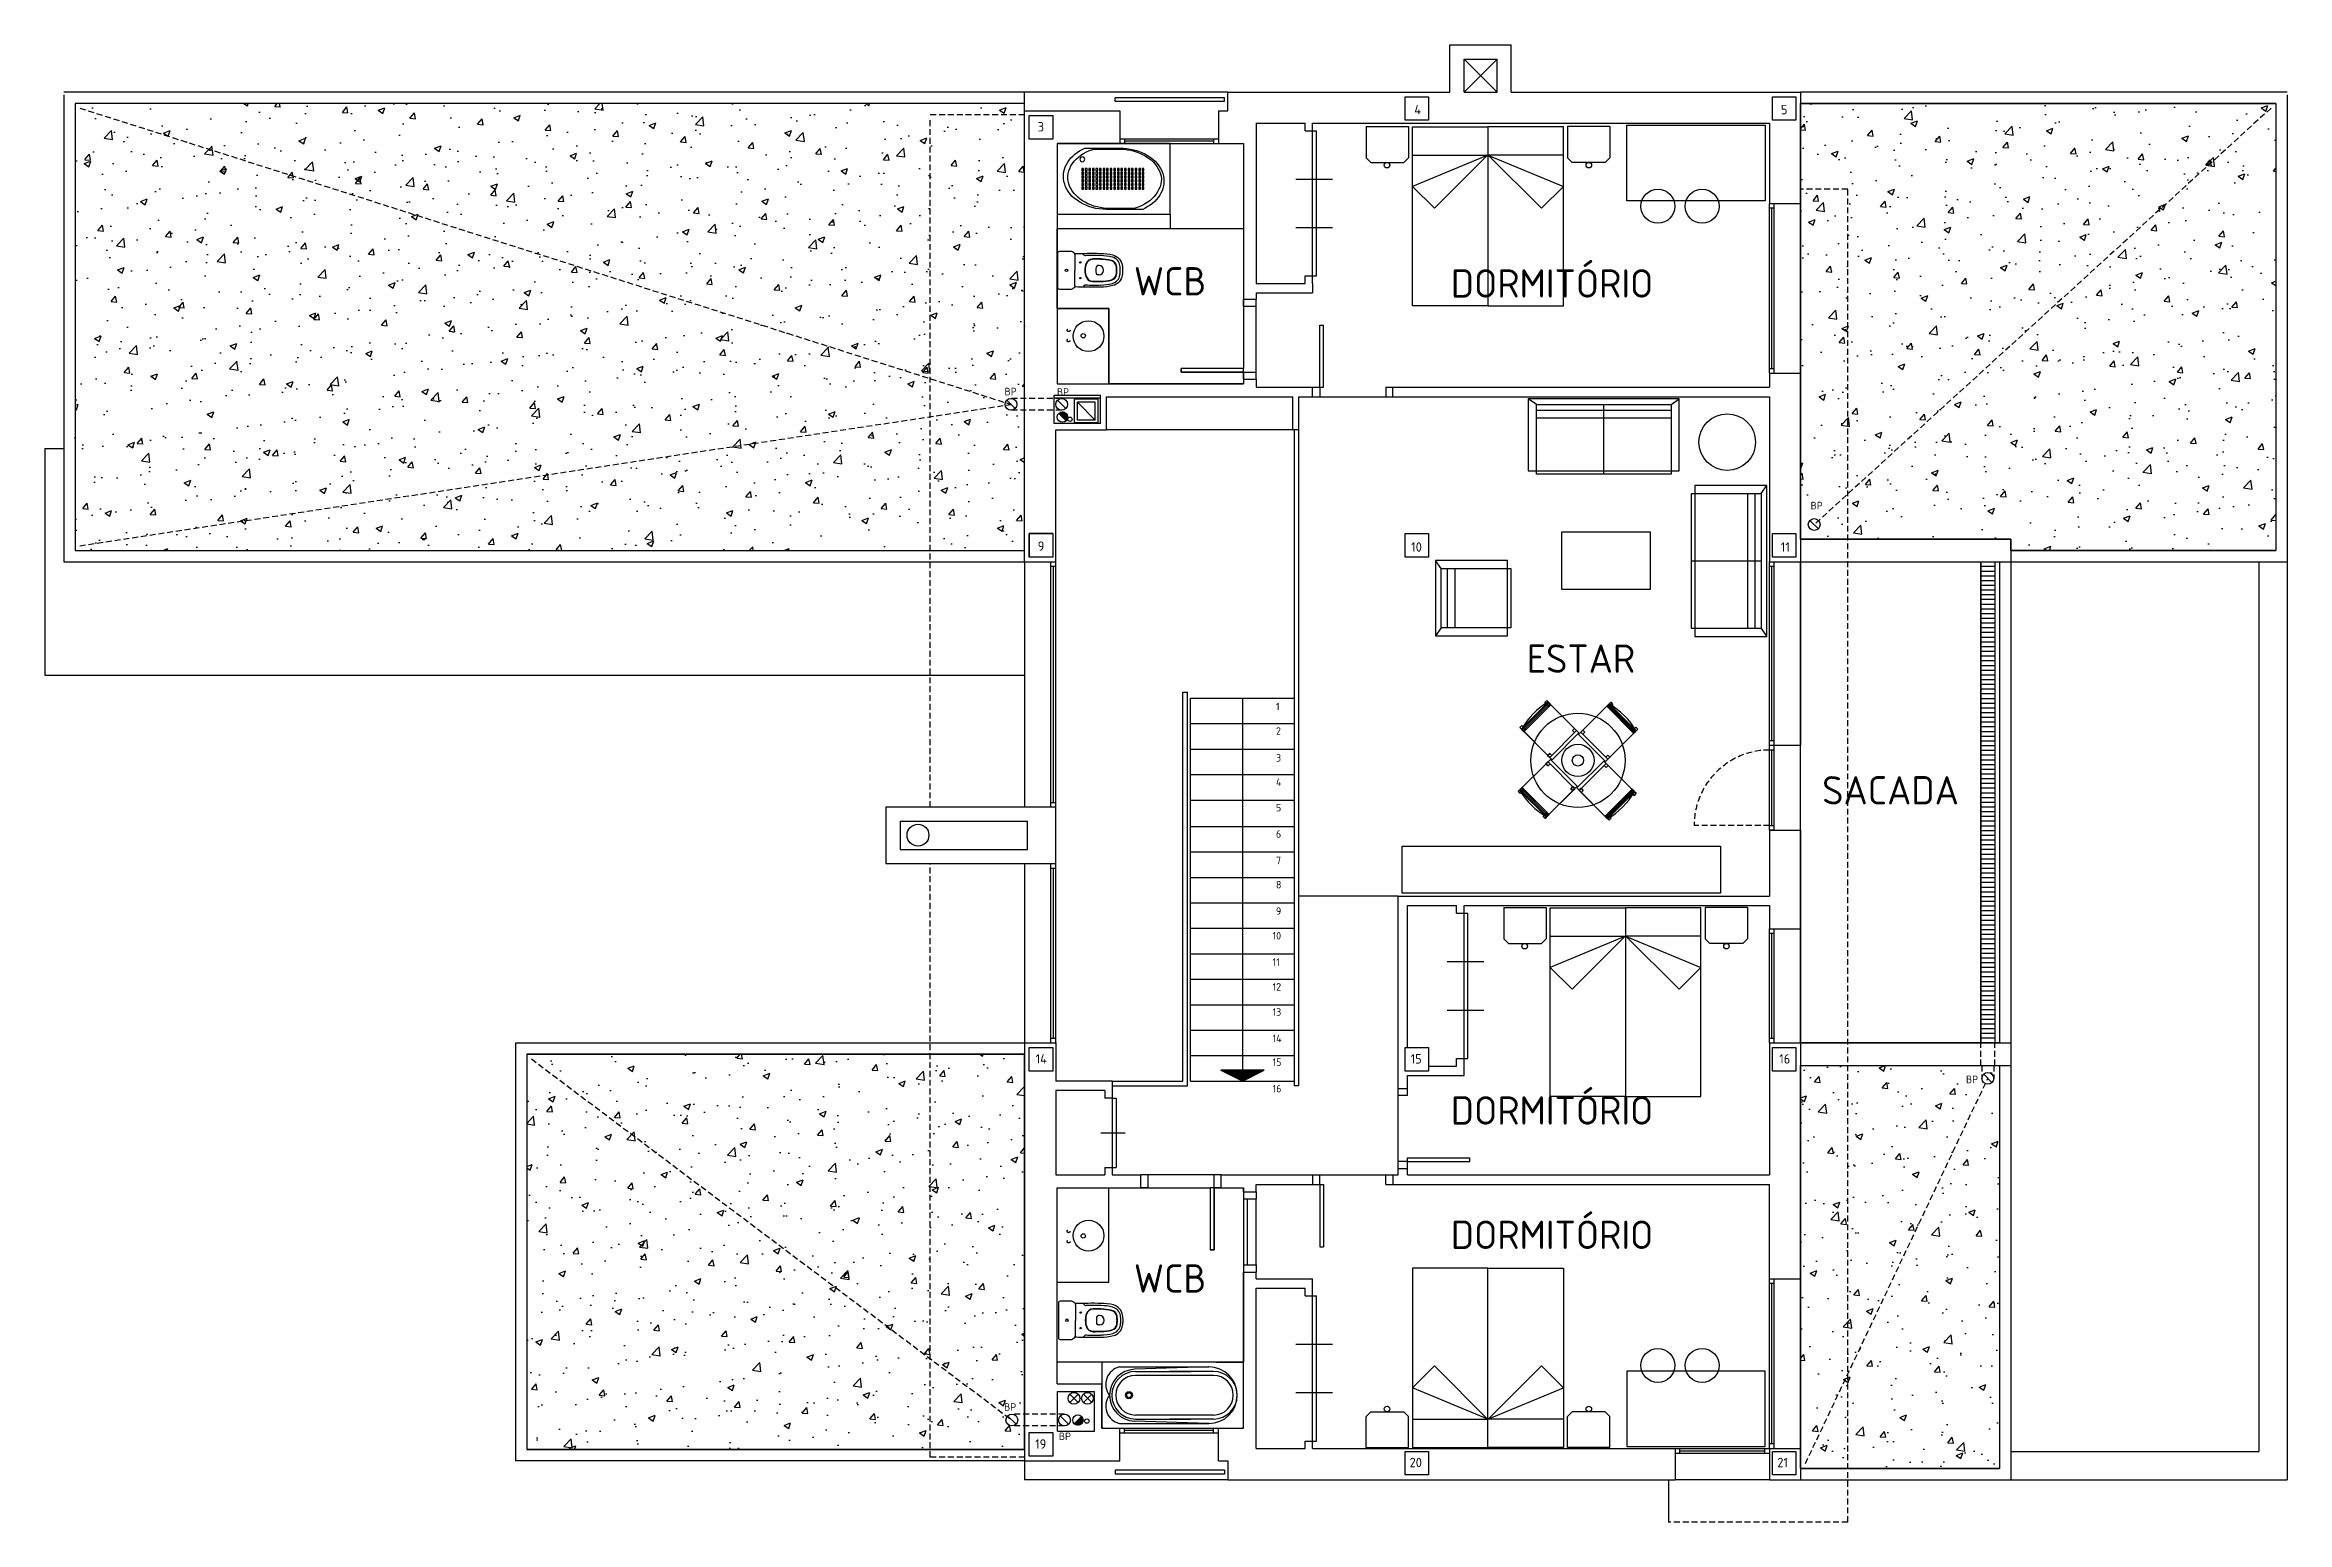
# Model space of a CAD drawing. Extents: x 37594 to 44658, y -15488 to -11373.
# Drawn here: x 37750 to 40128, y -15485 to -13919 of the extents above; entities that cross this region are included whole.
import ezdxf

# ---------------------------------------------------------------- set-up
doc = ezdxf.new("R2010")
doc.units = 0
doc.header["$LTSCALE"] = 25
doc.header["$MEASUREMENT"] = 0
doc.linetypes.add('RAYITAS', pattern=[0.375, 0.25, -0.125])
for name, color, linetype in [('CARASFIJAS', 3, 'CONTINUOUS'), ('CARPINTERIA', 5, 'CONTINUOUS'), ('CUBIERTA', 4, 'CONTINUOUS'), ('MUEBLES', 4, 'CONTINUOUS'), ('MUROS', 1, 'CONTINUOUS'), ('PAVIMENTOS', 4, 'CONTINUOUS'), ('PILARES', 2, 'CONTINUOUS'), ('PLANTA', 7, 'CONTINUOUS'), ('TEXTO', 10, 'CONTINUOUS'), ('TEXTOS', 10, 'CONTINUOUS'), ('TEXTOSPIL', 7, 'CONTINUOUS')]:
    doc.layers.add(name, color=color, linetype=linetype)
doc.styles.add('DIN', font='DIN')
doc.styles.add('FUTURA', font='din.shx', dxfattribs={"height": 30})

msp = doc.modelspace()

# ---------------------------------------------------------------- texts
at = {"layer": 'PLANTA', "style": 'DIN'}
for s, p in [('1', (39055.8, -14624.6)), ('2', (39055.8, -14650.6)), ('3', (39055.8, -14679)), ('4', (39055.8, -14704.7)), ('5', (39055.8, -14731.8)), ('6', (39055.8, -14759.8)), ('7', (39055.8, -14787.8)), ('8', (39055.8, -14813.5)), ('9', (39055.8, -14841.5)), ('10', (39052.2, -14867.6)), ('11', (39052.2, -14895.6)), ('12', (39052.2, -14921.8)), ('13', (39052.2, -14948.4)), ('14', (39052.2, -14976.4)), ('15', (39052.2, -15001.6)), ('16', (39052.2, -15029.6))]:
    msp.add_text(s, height=8, dxfattribs=at).set_placement(p)
at = {"layer": 'TEXTO', "color": 0, "style": 'FUTURA'}
for s, p in [('DORMITÓRIO', (39241.2, -14187.1)), ('WCB', (38905.1, -14184.8)), ('ESTAR', (39321.7, -14584.8)), ('SACADA', (39635, -14724.4)), ('DORMITÓRIO', (39241.2, -15063.8)), ('DORMITÓRIO', (39241.2, -15195.6)), ('WCB', (38905.1, -15241.9))]:
    msp.add_text(s, height=30, dxfattribs=at).set_placement(p)
at = {"layer": 'TEXTOS', "style": 'DIN'}
for p in [(38768, -14290.7), (38823.5, -14291.2), (39622.8, -14411.6), (39787.6, -15019.9), (38767.5, -15367.2), (38825.6, -15398.2)]:
    msp.add_text('BP', height=8, dxfattribs=at).set_placement(p)
at = {"layer": 'TEXTOSPIL', "style": 'DIN'}
for s, p in [('3', (38803.1, -14011)), ('4', (39202.5, -13992.8)), ('5', (39591.2, -13992.8)), ('9', (38803.1, -14455.6)), ('10', (39199.2, -14456.5)), ('11', (39591.2, -14456.5)), ('14', (38800.9, -14999.1)), ('15', (39198.6, -14999.1)), ('16', (39589.5, -14999.1)), ('19', (38800.4, -15407.4)), ('20', (39197.5, -15427)), ('21', (39587.4, -15427))]:
    msp.add_text(s, height=10, dxfattribs=at).set_placement(p)

# ---------------------------------------------------------------- hatches: boundary and pattern name
at = {"layer": 'CUBIERTA'}
h = msp.add_hatch(dxfattribs=at)
h.set_pattern_fill('AR-CONC', color=256, scale=10, style=0)
h.set_pattern_definition([(50, (5619.305, 5055.01), (71.72602, -6.27521), [7.5, -82.5]), (355, (5619.305, 5055.01), (-13.87513, 75.21921), [6, -66]), (100.4514, (5625.28, 5054.49), (57.85094, 68.94395), [6.37402, -70.11421]), (46.1842, (5619.305, 5075.01), (106.7241, -16.5519), [11.25, -123.75]), (96.6356, (5628.2, 5073.63), (93.46627, 97.4118), [9.56103, -105.1713]), (351.1842, (5619.3, 5075.01), (93.4662, 97.41186), [9, -99]), (21, (5629.305, 5070.01), (59.690705, -40.26189), [7.5, -82.5]), (326, (5629.305, 5070.01), (24.33153, 72.515), [6, -66]), (71.4514, (5634.28, 5066.656), (84.02226, 32.25305), [6.37402, -70.11421]), (37.5, (5619.305, 5055.011), (1.215986, 33.289385), [0, -65.2, 0, -67, 0, -66.25]), (7.5, (5619.305, 5055.01), (26.306954, 39.44117), [0, -38.2, 0, -63.7, 0, -25.25]), (327.5, (5597.005, 5055.01), (53.382244, -2.255487), [0, -25, 0, -78, 0, -103.5]), (317.5, (5587.005, 5055.01), (58.318617, 10.0105), [0, -32.5, 0, -51.8, 0, -73.5])])
edge = h.paths.add_edge_path()
edge.add_line((38789.2, -13981.2), (37782.2, -13981.2))
edge.add_line((37782.2, -13981.2), (37782.2, -14455.2))
edge.add_line((37782.2, -14455.2), (38789.2, -14455.2))
edge.add_line((38789.2, -14455.2), (38789.2, -13981.2))
h = msp.add_hatch(dxfattribs=at)
h.set_pattern_fill('AR-CONC', color=256, scale=10, style=0)
h.set_pattern_definition([(50, (5619.305, 3469.755), (71.72602, -6.27521), [7.5, -82.5]), (355, (5619.305, 3469.755), (-13.87513, 75.21921), [6, -66]), (100.4514, (5625.28, 3469.23), (57.85094, 68.94395), [6.37402, -70.11421]), (46.1842, (5619.305, 3489.755), (106.7241, -16.5519), [11.25, -123.75]), (96.6356, (5628.2, 3488.38), (93.46627, 97.4118), [9.56103, -105.1713]), (351.1842, (5619.3, 3489.76), (93.4662, 97.41186), [9, -99]), (21, (5629.305, 3484.755), (59.690705, -40.26189), [7.5, -82.5]), (326, (5629.305, 3484.755), (24.33153, 72.515), [6, -66]), (71.4514, (5634.28, 3481.4), (84.02226, 32.25305), [6.37402, -70.11421]), (37.5, (5619.305, 3469.755), (1.215986, 33.289385), [0, -65.2, 0, -67, 0, -66.25]), (7.5, (5619.305, 3469.755), (26.306954, 39.44117), [0, -38.2, 0, -63.7, 0, -25.25]), (327.5, (5597.005, 3469.755), (53.382244, -2.255487), [0, -25, 0, -78, 0, -103.5]), (317.5, (5587.005, 3469.755), (58.318617, 10.0105), [0, -32.5, 0, -51.8, 0, -73.5])])
h.paths.add_polyline_path([(39612.2, -13981.2), (40116.1, -13981.2), (40116.1, -14455.2), (39835.2, -14455.2), (39835.2, -14443.2), (39612.2, -14443.2)])
h = msp.add_hatch(dxfattribs=at)
h.set_pattern_fill('AR-CONC', color=256, scale=10, style=0)
h.set_pattern_definition([(50, (5614.305, 5199.48), (71.72602, -6.27521), [7.5, -82.5]), (355, (5614.305, 5199.48), (-13.87513, 75.21921), [6, -66]), (100.4514, (5620.28, 5198.96), (57.85094, 68.94395), [6.37402, -70.11421]), (46.1842, (5614.305, 5219.48), (106.7241, -16.5519), [11.25, -123.75]), (96.6356, (5623.2, 5218.1), (93.46627, 97.4118), [9.56103, -105.1713]), (351.1842, (5614.3, 5219.48), (93.4662, 97.41186), [9, -99]), (21, (5624.305, 5214.48), (59.690705, -40.26189), [7.5, -82.5]), (326, (5624.305, 5214.48), (24.33153, 72.515), [6, -66]), (71.4514, (5629.28, 5211.124), (84.02226, 32.25305), [6.37402, -70.11421]), (37.5, (5614.305, 5199.48), (1.215986, 33.289385), [0, -65.2, 0, -67, 0, -66.25]), (7.5, (5614.305, 5199.48), (26.306954, 39.44117), [0, -38.2, 0, -63.7, 0, -25.25]), (327.5, (5592.005, 5199.48), (53.382244, -2.255487), [0, -25, 0, -78, 0, -103.5]), (317.5, (5582.005, 5199.48), (58.318617, 10.0105), [0, -32.5, 0, -51.8, 0, -73.5])])
h.paths.add_polyline_path([(38789.2, -14989.2), (38261.2, -14989.2), (38261.2, -15408.2), (38789.2, -15408.2)])
h = msp.add_hatch(dxfattribs=at)
h.set_pattern_fill('AR-CONC', color=256, scale=10, style=0)
h.set_pattern_definition([(50, (5623.64, 5199.48), (71.72602, -6.27521), [7.5, -82.5]), (355, (5623.64, 5199.48), (-13.87513, 75.21921), [6, -66]), (100.4514, (5629.62, 5198.96), (57.85094, 68.94395), [6.37402, -70.11421]), (46.1842, (5623.64, 5219.48), (106.7241, -16.5519), [11.25, -123.75]), (96.6356, (5632.53, 5218.1), (93.46627, 97.4118), [9.56103, -105.1713]), (351.1842, (5623.64, 5219.48), (93.4662, 97.41186), [9, -99]), (21, (5633.64, 5214.48), (59.690705, -40.26189), [7.5, -82.5]), (326, (5633.64, 5214.48), (24.33153, 72.515), [6, -66]), (71.4514, (5638.614, 5211.124), (84.02226, 32.25305), [6.37402, -70.11421]), (37.5, (5623.64, 5199.48), (1.215986, 33.289385), [0, -65.2, 0, -67, 0, -66.25]), (7.5, (5623.64, 5199.48), (26.306954, 39.44117), [0, -38.2, 0, -63.7, 0, -25.25]), (327.5, (5601.34, 5199.48), (53.382244, -2.255487), [0, -25, 0, -78, 0, -103.5]), (317.5, (5591.34, 5199.48), (58.318617, 10.0105), [0, -32.5, 0, -51.8, 0, -73.5])])
h.paths.add_polyline_path([(39612.2, -15001.2), (39823.2, -15001.2), (39823.2, -15428.2), (39612.2, -15428.2)])
at = {"layer": 'PLANTA'}
h = msp.add_hatch(dxfattribs=at)
h.set_pattern_fill('LINE', color=4, scale=40, style=0)
h.set_pattern_definition([(0, (5457.1113, 8173.052), (0, 5), [])])
h.paths.add_polyline_path([(39803.2, -14467.2), (39818.2, -14467.2), (39818.2, -14977.2), (39803.2, -14977.2)])
h = msp.add_hatch(dxfattribs=at)
h.set_pattern_fill('ANSI31', color=256, angle=1350, style=0)
h.set_pattern_definition([(315, (40651.10085, 3103.19075), (0.08838834765, 0.08838834765), [])])
h.paths.add_polyline_path([(39043.2, -15006.2), (38997.2, -15006.2), (39020.2, -15017.7)])

# ---------------------------------------------------------------- linework, layer by layer
at = {"layer": 'CARASFIJAS'}
for p, q in [((39192.7, -13974.2), (39217.7, -13974.2)), ((39217.7, -13974.2), (39217.7, -13999.2)), ((39582.2, -13974.2), (39607.2, -13974.2)), ((39607.2, -13974.2), (39607.2, -13999.2)), ((38794.2, -13994.2), (38819.2, -13994.2)), ((38819.2, -13994.2), (38819.2, -14019.2)), ((38819.2, -14437.2), (38794.2, -14437.2)), ((38794.2, -14437.2), (38794.2, -14462.2)), ((39217.7, -14437.2), (39217.7, -14462.2)), ((39607.2, -14437.2), (39607.2, -14462.2)), ((39217.7, -14462.2), (39192.7, -14462.2)), ((39607.2, -14462.2), (39582.2, -14462.2)), ((38794.2, -15007.2), (38794.2, -14982.2)), ((38794.2, -14982.2), (38819.2, -14982.2)), ((39192.7, -14982.2), (39217.7, -14982.2)), ((39217.7, -14982.2), (39217.7, -15007.2)), ((39582.2, -14982.2), (39607.2, -14982.2)), ((39607.2, -14982.2), (39607.2, -15007.2)), ((38794.2, -15415.2), (38794.2, -15390.2)), ((38819.2, -15415.2), (38794.2, -15415.2)), ((39192.7, -15435.2), (39192.7, -15410.2)), ((39607.2, -15410.2), (39607.2, -15435.2)), ((39217.7, -15435.2), (39192.7, -15435.2)), ((39607.2, -15435.2), (39582.2, -15435.2))]:
    msp.add_line(p, q, dxfattribs=at)
at = {"layer": 'CARPINTERIA'}
for p, q in [((38890.2, -14018.7), (38994.7, -14018.7)), ((38890.2, -14023.7), (38994.7, -14023.7)), ((38895.2, -14018.7), (38895.2, -14023.7)), ((38989.7, -14021.2), (38895.2, -14021.2)), ((38989.7, -14018.7), (38989.7, -14023.7)), ((39094.7, -14164.2), (39094.7, -14010.2)), ((39094.7, -14010.2), (39098.7, -14010.2)), ((39098.7, -14164.2), (39098.7, -14010.2)), ((39076.8, -14061.5), (39115.6, -14061.5)), ((39579.2, -14267.2), (39579.2, -14087.2)), ((39584.2, -14092.2), (39579.2, -14092.2)), ((39581.7, -14262.2), (39581.7, -14092.2)), ((39584.2, -14267.2), (39584.2, -14087.2)), ((39076.8, -14112.9), (39115.6, -14112.9)), ((39094.7, -14164.2), (39098.7, -14164.2)), ((39021.2, -14196.2), (39021.2, -14188.7)), ((39021.2, -14196.2), (39034.7, -14196.2)), ((39034.7, -14196.2), (39034.7, -14188.7)), ((39102.2, -14282.2), (39102.2, -14216.2)), ((39102.2, -14216.2), (39106.2, -14216.2)), ((39106.2, -14282.2), (39106.2, -14216.2)), ((38955.2, -14266.2), (38955.2, -14262.2)), ((39021.2, -14262.2), (38955.2, -14262.2)), ((39021.2, -14266.2), (38955.2, -14266.2)), ((39021.2, -14266.2), (39021.2, -14262.2)), ((39021.2, -14273.7), (39021.2, -14266.2)), ((39021.2, -14266.2), (39034.7, -14266.2)), ((39034.7, -14273.7), (39034.7, -14266.2)), ((39579.2, -14262.2), (39584.2, -14262.2)), ((39094.7, -14282.2), (39102.2, -14282.2)), ((39102.2, -14282.2), (39106.2, -14282.2)), ((39102.2, -14282.2), (39102.2, -14292.2)), ((39172.2, -14282.2), (39179.7, -14282.2)), ((39172.2, -14282.2), (39172.2, -14292.2)), ((39094.7, -14292.2), (39102.2, -14292.2)), ((39172.2, -14292.2), (39179.7, -14292.2)), ((38817.2, -14727.2), (38817.2, -14467.2)), ((38822.2, -14472.2), (38817.2, -14472.2)), ((38819.7, -14722.2), (38819.7, -14472.2)), ((38822.2, -14727.2), (38822.2, -14467.2)), ((39579.2, -14751.7), (39579.2, -14467.2)), ((39584.2, -14472.2), (39579.2, -14472.2)), ((39581.7, -14656.7), (39581.7, -14472.2)), ((39584.2, -14751.7), (39584.2, -14467.2)), ((39579.2, -14656.7), (39584.2, -14656.7)), ((39579.2, -14661.7), (39584.2, -14661.7)), ((39584.2, -14666.7), (39579.2, -14666.7)), ((39581.7, -14746.7), (39581.7, -14666.7)), ((38817.2, -14722.2), (38822.2, -14722.2)), ((39579.2, -14746.7), (39584.2, -14746.7)), ((39584.2, -14751.7), (39579.2, -14751.7)), ((38817.2, -14977.2), (38817.2, -14787.2)), ((38822.2, -14977.2), (38822.2, -14787.2)), ((38822.2, -14792.2), (38817.2, -14792.2)), ((38819.7, -14972.2), (38819.7, -14792.2)), ((39255.2, -14839.7), (39259.2, -14839.7)), ((39255.2, -14993.7), (39255.2, -14839.7)), ((39259.2, -14993.7), (39259.2, -14839.7)), ((39579.2, -14977.2), (39579.2, -14856.2)), ((39584.2, -14861.2), (39579.2, -14861.2)), ((39581.7, -14972.2), (39581.7, -14861.2)), ((39584.2, -14977.2), (39584.2, -14856.2)), ((39237.3, -14891), (39276.1, -14891)), ((39237.3, -14942.4), (39276.1, -14942.4)), ((38817.2, -14972.2), (38822.2, -14972.2)), ((39579.2, -14972.2), (39584.2, -14972.2)), ((39255.2, -14993.7), (39259.2, -14993.7)), ((39185.2, -15032.9), (39185.2, -15025.4)), ((39195.2, -15032.9), (39195.2, -15025.4)), ((38882.2, -15035.7), (38882.2, -15109.2)), ((38882.2, -15035.7), (38886.2, -15035.7)), ((38886.2, -15035.7), (38886.2, -15109.2)), ((39195.2, -15032.9), (39185.2, -15032.9)), ((38870.2, -15072.5), (38895.9, -15072.5)), ((39195.2, -15098.9), (39261.2, -15098.9)), ((39195.2, -15102.9), (39195.2, -15098.9)), ((39261.2, -15102.9), (39261.2, -15098.9)), ((38882.2, -15109.2), (38886.2, -15109.2)), ((38920.1, -15117.2), (38912.6, -15117.2)), ((38920.1, -15130.7), (38920.1, -15117.2)), ((38990.1, -15130.7), (38990.1, -15117.2)), ((38997.6, -15117.2), (38990.1, -15117.2)), ((39094.7, -15117.2), (39102.2, -15117.2)), ((39102.2, -15127.2), (39102.2, -15117.2)), ((39172.2, -15127.2), (39172.2, -15117.2)), ((39172.2, -15117.2), (39179.7, -15117.2)), ((39185.2, -15110.4), (39185.2, -15102.9)), ((39195.2, -15102.9), (39185.2, -15102.9)), ((39195.2, -15102.9), (39261.2, -15102.9)), ((39195.2, -15110.4), (39195.2, -15102.9)), ((38920.1, -15130.7), (38912.6, -15130.7)), ((38990.1, -15130.7), (38986.1, -15130.7)), ((38986.1, -15130.7), (38986.1, -15196.7)), ((38997.6, -15130.7), (38990.1, -15130.7)), ((38990.1, -15130.7), (38990.1, -15196.7)), ((39021.2, -15135.1), (39021.2, -15142.6)), ((39021.2, -15142.6), (39034.7, -15142.6)), ((39021.2, -15142.6), (39021.2, -15212.6)), ((39025.2, -15142.6), (39025.2, -15212.6)), ((39034.7, -15135.1), (39034.7, -15142.6)), ((39094.7, -15127.2), (39102.2, -15127.2)), ((39102.2, -15127.2), (39106.2, -15127.2)), ((39102.2, -15127.2), (39102.2, -15193.2)), ((39106.2, -15127.2), (39106.2, -15193.2)), ((39172.2, -15127.2), (39179.7, -15127.2)), ((39102.2, -15193.2), (39106.2, -15193.2)), ((38990.1, -15196.7), (38986.1, -15196.7)), ((39021.2, -15212.6), (39034.7, -15212.6)), ((39021.2, -15212.6), (39021.2, -15220.1)), ((39034.7, -15212.6), (39034.7, -15220.1)), ((39579.2, -15407.2), (39579.2, -15227.2)), ((39584.2, -15232.2), (39579.2, -15232.2)), ((39581.7, -15402.2), (39581.7, -15232.2)), ((39584.2, -15407.2), (39584.2, -15227.2)), ((39094.7, -15399.2), (39094.7, -15245.2)), ((39094.7, -15245.2), (39098.7, -15245.2)), ((39098.7, -15399.2), (39098.7, -15245.2)), ((39076.8, -15296.5), (39115.6, -15296.5)), ((39076.8, -15347.9), (39115.6, -15347.9)), ((38890.2, -15385.7), (38994.7, -15385.7)), ((38890.2, -15390.7), (38994.7, -15390.7)), ((38895.2, -15390.7), (38895.2, -15385.7)), ((38989.7, -15388.2), (38895.2, -15388.2)), ((38989.7, -15390.7), (38989.7, -15385.7)), ((39094.7, -15399.2), (39098.7, -15399.2)), ((39479.2, -15407.2), (39579.2, -15407.2)), ((39484.2, -15412.2), (39484.2, -15407.2)), ((39574.2, -15412.2), (39574.2, -15407.2)), ((39584.2, -15402.2), (39579.2, -15402.2)), ((39479.2, -15412.2), (39579.2, -15412.2)), ((39484.2, -15409.7), (39574.2, -15409.7))]:
    msp.add_line(p, q, dxfattribs=at)
at = {"layer": 'CARPINTERIA', "linetype": 'RAYITAS'}
msp.add_line((39579.2, -14746.7), (39499.2, -14746.7), dxfattribs=at)
msp.add_arc((39579.2, -14746.7), 80, 90, 180, dxfattribs=at)
at = {"layer": 'CUBIERTA'}
for points in [[(38789.2, -13981.2), (37782.2, -13981.2), (37782.2, -14455.2), (38789.2, -14455.2), (38789.2, -13981.2)], [(38789.2, -14989.2), (38261.2, -14989.2), (38261.2, -15408.2), (38789.2, -15408.2), (38789.2, -14989.2)], [(39612.2, -15001.2), (39823.2, -15001.2), (39823.2, -15428.2), (39612.2, -15428.2), (39612.2, -15001.2)]]:
    msp.add_lwpolyline(points, dxfattribs=at)
msp.add_lwpolyline([(39612.2, -13981.2), (40116.1, -13981.2), (40116.1, -14455.2), (39835.2, -14455.2), (39835.2, -14443.2), (39612.2, -14443.2)], close=True, dxfattribs=at)
at = {"layer": 'MUEBLES'}
for p, q in [((39151.4, -14005.9), (39196.4, -14005.9)), ((39151.4, -14005.9), (39151.4, -14038.9)), ((39196.4, -14005.9), (39196.4, -14038.9)), ((39200.6, -14006), (39280.6, -14006)), ((39200.6, -14196), (39200.6, -14006)), ((39360.6, -14006), (39280.6, -14006)), ((39280.6, -14006), (39280.6, -14196)), ((39280.6, -14006), (39280.6, -14196)), ((39360.6, -14196), (39360.6, -14006)), ((39409.8, -14005.9), (39364.8, -14005.9)), ((39364.8, -14005.9), (39364.8, -14038.9)), ((39409.8, -14005.9), (39409.8, -14038.9)), ((39156.4, -14043.9), (39151.4, -14038.9)), ((39156.4, -14043.9), (39191.4, -14043.9)), ((39191.4, -14043.9), (39196.4, -14038.9)), ((39280.6, -14036), (39200.6, -14069.2)), ((39200.6, -14036), (39280.6, -14036)), ((39280.6, -14035.7), (39223.9, -14092.4)), ((39280.6, -14035.7), (39337.3, -14092.4)), ((39280.6, -14036), (39360.6, -14069.2)), ((39280.6, -14036), (39280.6, -14036)), ((39280.6, -14036), (39280.6, -14036)), ((39280.6, -14036), (39280.6, -14036)), ((39280.6, -14036), (39280.6, -14036)), ((39280.6, -14036), (39280.6, -14036)), ((39280.6, -14036), (39280.6, -14036)), ((39360.6, -14036), (39280.6, -14036)), ((39369.8, -14043.9), (39364.8, -14038.9)), ((39404.8, -14043.9), (39369.8, -14043.9)), ((39404.8, -14043.9), (39409.8, -14038.9)), ((39200.6, -14069.2), (39223.9, -14092.4)), ((39360.6, -14069.2), (39337.3, -14092.4)), ((39280.6, -14196), (39200.6, -14196)), ((39280.6, -14196), (39360.6, -14196)), ((39331.9, -14300.4), (39323.4, -14294.4)), ((39474.9, -14306.9, 30.2), (39331.9, -14306.9)), ((39474.9, -14314.8), (39331.9, -14314.8)), ((39403.4, -14374.4), (39403.4, -14300.4, 36.5)), ((39474.9, -14300.4), (39483.4, -14294.4)), ((39570.5, -14394.8), (39576.5, -14386.3)), ((39556.1, -14537.8), (39556.1, -14394.8)), ((39564, -14537.8, 30.2), (39564, -14394.8)), ((39231, -14474.2), (39225, -14465.7)), ((39237.5, -14474.2, 30.2), (39237.5, -14537.2)), ((39245.4, -14474.2), (39245.4, -14537.2)), ((39496.5, -14466.3), (39570.5, -14466.3, 36.5)), ((39231, -14537.2), (39225, -14545.7)), ((39570.5, -14537.8), (39576.5, -14546.3)), ((39377.1, -14648.5, 55.1), (39344.5, -14615.9, 55.1)), ((39376.7, -14650.3, 55.1), (39409.2, -14617.9, 55.1)), ((39348.6, -14677, 55.1), (39316.1, -14644.6, 55.1)), ((39405.2, -14678.8, 55.1), (39437.8, -14646.2, 55.1)), ((39348.6, -14677, 55.1), (39377.1, -14648.5, 55.1)), ((39376.7, -14650.3, 55.1), (39405.2, -14678.8, 55.1)), ((39346.8, -14676.6, 55.1), (39314.2, -14709.3, 55.1)), ((39375.3, -14705.1, 55.1), (39346.8, -14676.6, 55.1)), ((39403.4, -14678.4, 55.1), (39374.9, -14706.9, 55.1)), ((39403.4, -14678.4, 55.1), (39435.9, -14710.9, 55.1)), ((39375.3, -14705.1, 55.1), (39342.8, -14737.6, 55.1)), ((39374.9, -14706.9, 55.1), (39407.5, -14739.6, 55.1)), ((39297.3, -14833.8), (39297.3, -14866.8)), ((39297.3, -14833.8), (39342.3, -14833.8)), ((39342.3, -14833.8), (39342.3, -14866.8)), ((39346.5, -15033.9), (39346.5, -14833.9)), ((39346.5, -14833.9), (39426.5, -14833.9)), ((39426.5, -14833.9), (39426.5, -15033.9)), ((39426.5, -14833.9), (39426.5, -15033.9)), ((39506.5, -14833.9), (39426.5, -14833.9)), ((39506.5, -15033.9), (39506.5, -14833.9)), ((39510.8, -14833.8), (39510.8, -14866.8)), ((39555.8, -14833.8), (39510.8, -14833.8)), ((39555.8, -14833.8), (39555.8, -14866.8)), ((39302.3, -14871.8), (39297.3, -14866.8)), ((39302.3, -14871.8), (39337.3, -14871.8)), ((39337.3, -14871.8), (39342.3, -14866.8)), ((39346.5, -14863.9), (39426.5, -14863.9)), ((39426.5, -14863.9), (39346.5, -14897.1)), ((39426.5, -14863.6), (39369.8, -14920.3)), ((39426.5, -14863.6), (39483.3, -14920.3)), ((39426.5, -14863.9), (39426.5, -14863.9)), ((39426.5, -14863.9), (39426.5, -14863.9)), ((39426.5, -14863.9), (39426.5, -14863.9)), ((39426.5, -14863.9), (39426.5, -14863.9)), ((39426.5, -14863.9), (39426.5, -14863.9)), ((39426.5, -14863.9), (39426.5, -14863.9)), ((39506.5, -14863.9), (39426.5, -14863.9)), ((39426.5, -14863.9), (39506.5, -14897.1)), ((39515.8, -14871.8), (39510.8, -14866.8)), ((39550.8, -14871.8), (39515.8, -14871.8)), ((39550.8, -14871.8), (39555.8, -14866.8)), ((39346.5, -14897.1), (39369.8, -14920.3)), ((39506.5, -14897.1), (39483.3, -14920.3)), ((39426.5, -15033.9), (39346.5, -15033.9)), ((39426.5, -15033.9), (39506.5, -15033.9)), ((39200.6, -15216), (39200.6, -15406)), ((39280.6, -15216), (39200.6, -15216)), ((39280.6, -15406), (39280.6, -15216)), ((39280.6, -15406), (39280.6, -15216)), ((39280.6, -15216), (39360.6, -15216)), ((39360.6, -15216), (39360.6, -15406)), ((39200.6, -15342.9), (39223.9, -15319.6)), ((39280.6, -15376.3), (39223.9, -15319.6)), ((39280.6, -15376.3), (39337.3, -15319.6)), ((39360.6, -15342.9), (39337.3, -15319.6)), ((39280.6, -15376), (39200.6, -15342.9)), ((39280.6, -15376), (39360.6, -15342.9)), ((39156.4, -15368.2), (39151.4, -15373.2)), ((39151.4, -15406.2), (39151.4, -15373.2)), ((39156.4, -15368.2), (39191.4, -15368.2)), ((39191.4, -15368.2), (39196.4, -15373.2)), ((39196.4, -15406.2), (39196.4, -15373.2)), ((39200.6, -15376), (39280.6, -15376)), ((39280.6, -15376), (39280.6, -15376)), ((39280.6, -15376), (39280.6, -15376)), ((39280.6, -15376), (39280.6, -15376)), ((39280.6, -15376), (39280.6, -15376)), ((39280.6, -15376), (39280.6, -15376)), ((39280.6, -15376), (39280.6, -15376)), ((39360.6, -15376), (39280.6, -15376)), ((39369.8, -15368.2), (39364.8, -15373.2)), ((39364.8, -15406.2), (39364.8, -15373.2)), ((39404.8, -15368.2), (39369.8, -15368.2)), ((39404.8, -15368.2), (39409.8, -15373.2)), ((39409.8, -15406.2), (39409.8, -15373.2)), ((39151.4, -15406.2), (39196.4, -15406.2)), ((39200.6, -15406), (39280.6, -15406)), ((39360.6, -15406), (39280.6, -15406)), ((39409.8, -15406.2), (39364.8, -15406.2))]:
    msp.add_line(p, q, dxfattribs=at)
for points in [[(39427.7, -14084.4), (39427.7, -14004.4), (39574.7, -14004.4), (39574.7, -14084.4)], [(39483.4, -14294.4), (39323.4, -14294.4), (39323.4, -14370.8), (39483.4, -14370.8)], [(39474.9, -14374.4), (39331.9, -14374.4), (39331.9, -14300.4), (39474.9, -14300.4)], [(39576.5, -14546.3), (39576.5, -14386.3), (39500.1, -14386.3), (39500.1, -14546.3)], [(39496.5, -14537.8), (39496.5, -14394.8), (39570.5, -14394.8), (39570.5, -14537.8)], [(39358.5, -14435.6), (39358.5, -14496.1), (39452.9, -14496.1), (39452.9, -14435.6)], [(39225, -14465.7), (39225, -14545.7), (39301.4, -14545.7), (39301.4, -14465.7)], [(39305, -14474.2), (39305, -14537.2), (39231, -14537.2), (39231, -14474.2)], [(39427.7, -15325), (39427.7, -15405), (39574.7, -15405), (39574.7, -15325)]]:
    msp.add_lwpolyline(points, close=True, dxfattribs=at)
for centre, radius in [((39173.6, -14046.8), 2.92), ((39387.6, -14046.8), 2.92), ((39460.8, -14090.3), 18), ((39507.7, -14090.3), 18), ((39534.4, -14340.3), 30), ((39376, -14677.7, 130.1), 50), ((39376, -14677.7, 55.1), 17.1), ((39376, -14677.7, 60.1), 6), ((39319.6, -14874.7), 2.92), ((39533.5, -14874.7), 2.92), ((39460.8, -15319.1), 18), ((39507.7, -15319.1), 18), ((39173.6, -15365.3), 2.92), ((39387.6, -15365.3), 2.92)]:
    msp.add_circle(centre, radius, dxfattribs=at)
for centre, start, end in [((39386.8, -14686.1, 55.1), 121.0622, 149.5557), ((39367.6, -14688.6, 55.1), 31.0622, 59.5557), ((39384.4, -14666.9, 55.1), 211.0622, 239.5557), ((39365.2, -14669.4, 55.1), 301.0622, 329.5557)]:
    msp.add_arc(centre, 82, start, end, dxfattribs=at)
for points in [[(39406.9, -14739, 135), (39405.2, -14737.3, 99.1), (39407.3, -14735.2, 99.1), (39409.1, -14736.9, 135)], [(39405.2, -14737.3, 99.1), (39405.2, -14737.3, 99.1), (39407.3, -14735.2, 99.1)], [(39409.5, -14737.3, 98.9), (39407.3, -14735.2, 99.1), (39405.2, -14737.3, 99.1), (39407.3, -14739.4, 98.9)], [(39407.3, -14739.4, 98.9), (39405.2, -14737.3, 99.1), (39406.9, -14739, 135), (39409.1, -14741.2, 134.8)], [(39409.1, -14741.2, 134.8), (39406.9, -14739, 135), (39409.1, -14736.9, 135), (39411.2, -14739, 134.8)], [(39409.1, -14736.9, 135), (39407.3, -14735.2, 99.1), (39409.5, -14737.3, 98.9), (39411.2, -14739, 134.8)], [(39407.3, -14735.2, 99.1), (39407.3, -14735.2, 99.1), (39407.3, -14735.2, 99.1), (39409.5, -14737.3, 98.9)], [(39411.2, -14739, 134.8), (39409.5, -14737.3, 98.9), (39407.3, -14739.4, 98.9), (39409.1, -14741.2, 134.8)], [(39409.1, -14741.2, 134.8), (39407.3, -14739.4, 98.9), (39409.1, -14741.2, 134.8)], [(39409.1, -14741.2, 134.8), (39409.1, -14741.2, 134.8), (39411.2, -14739, 134.8)]]:
    msp.add_3dface(points, dxfattribs=at)
at = {"layer": 'MUROS'}
for p, q in [((39240.2, -13919.2), (39305.2, -13919.2)), ((39240.2, -13969.2), (39240.2, -13919.2)), ((39255.2, -13969.2), (39255.2, -13934.2)), ((39255.2, -13934.2), (39290.2, -13934.2)), ((39290.2, -13969.2), (39290.2, -13934.2)), ((39305.2, -13969.2), (39305.2, -13919.2)), ((39004.7, -13989.2), (39004.7, -13969.2)), ((39004.7, -13969.2), (39240.2, -13969.2)), ((39255.2, -13969.2), (39290.2, -13969.2)), ((39305.2, -13969.2), (39612.2, -13969.2)), ((39612.2, -13969.2), (39612.2, -14087.2)), ((38789.2, -13989.2), (38890.2, -13989.2)), ((38789.2, -14467.2), (38789.2, -13992.2)), ((38890.2, -13989.2), (38890.2, -14023.7)), ((38994.7, -13989.2), (39004.7, -13989.2)), ((38994.7, -13989.2), (38994.7, -14023.7)), ((39034.7, -14002.2), (39034.7, -14172.2)), ((39034.7, -14002.2), (39086.7, -14002.2)), ((39086.7, -14010.2), (39086.7, -14002.2)), ((39094.7, -14010.2), (39094.7, -14002.2)), ((39094.7, -14002.2), (39579.2, -14002.2)), ((39579.2, -14002.2), (39579.2, -14087.2)), ((38823.7, -14023.7), (38890.2, -14023.7)), ((38823.7, -14023.7), (38823.7, -14278.7)), ((38994.7, -14023.7), (39021.2, -14023.7)), ((39021.2, -14023.7), (39021.2, -14188.7)), ((39086.7, -14010.2), (39094.7, -14010.2)), ((39579.2, -14087.2), (39612.2, -14087.2)), ((39034.7, -14172.2), (39086.7, -14172.2)), ((39086.7, -14172.2), (39086.7, -14164.2)), ((39086.7, -14164.2), (39094.7, -14164.2)), ((39094.7, -14172.2), (39094.7, -14164.2)), ((39094.7, -14172.2), (39094.7, -14182.2)), ((39021.2, -14188.7), (39034.7, -14188.7)), ((39034.7, -14182.2), (39034.7, -14188.7)), ((39034.7, -14182.2), (39094.7, -14182.2)), ((39579.2, -14267.2), (39579.2, -14282.2)), ((39579.2, -14267.2), (39612.2, -14267.2)), ((39612.2, -14267.2), (39612.2, -14467.2)), ((38820.7, -14320.7), (38820.7, -14290.7)), ((38820.7, -14290.7), (38869.7, -14290.7)), ((38823.7, -14278.7), (39021.2, -14278.7)), ((38869.7, -14320.7), (38869.7, -14290.7)), ((39021.2, -14273.7), (39021.2, -14278.7)), ((39021.2, -14273.7), (39034.7, -14273.7)), ((39034.7, -14273.7), (39034.7, -14282.2)), ((39034.7, -14282.2), (39094.7, -14282.2)), ((39094.7, -14292.2), (39094.7, -14282.2)), ((39179.7, -14282.2), (39579.2, -14282.2)), ((39179.7, -14292.2), (39179.7, -14282.2)), ((38876.2, -14292.2), (39073.7, -14292.2)), ((38876.2, -14327.2), (38876.2, -14292.2)), ((39073.7, -14327.2), (39073.7, -14292.2)), ((39080.2, -14292.2), (39094.7, -14292.2)), ((39080.2, -14327.2), (39080.2, -14292.2)), ((39179.7, -14292.2), (39579.2, -14292.2)), ((39579.2, -14292.2), (39579.2, -14467.2)), ((38869.7, -14320.7), (38820.7, -14320.7)), ((38822.2, -14467.2), (38822.2, -14327.2)), ((38822.2, -14327.2), (38876.2, -14327.2)), ((39080.2, -14327.2), (39073.7, -14327.2)), ((38789.2, -14467.2), (38822.2, -14467.2)), ((39579.2, -14467.2), (39612.2, -14467.2)), ((38642.2, -14727.2), (38642.2, -14787.2)), ((38822.2, -14727.2), (38642.2, -14727.2)), ((38657.2, -14742.2), (38792.2, -14742.2)), ((38657.2, -14742.2), (38657.2, -14772.2)), ((38792.2, -14772.2), (38792.2, -14742.2)), ((38822.2, -14787.2), (38822.2, -14727.2)), ((39579.2, -14751.7), (39612.2, -14751.7)), ((39579.2, -14751.7), (39579.2, -14821.7)), ((39612.2, -14751.7), (39612.2, -14856.2)), ((38822.2, -14787.2), (38642.2, -14787.2)), ((38657.2, -14772.2), (38792.2, -14772.2)), ((39185.2, -15025.4), (39185.2, -14821.7)), ((39185.2, -14821.7), (39579.2, -14821.7)), ((39195.2, -14982.2), (39195.2, -14831.7)), ((39195.2, -14831.7), (39247.2, -14831.7)), ((39247.2, -14839.7), (39247.2, -14831.7)), ((39255.2, -14839.7), (39255.2, -14831.7)), ((39255.2, -14831.7), (39579.2, -14831.7)), ((39579.2, -14831.7), (39579.2, -14856.2)), ((39247.2, -14839.7), (39255.2, -14839.7)), ((39579.2, -14856.2), (39612.2, -14856.2)), ((38789.2, -14977.2), (38822.2, -14977.2)), ((38789.2, -14977.2), (38789.2, -15420.2)), ((38822.2, -14977.2), (38822.2, -15017.7)), ((39579.2, -14977.2), (39579.2, -15117.2)), ((39579.2, -14977.2), (39612.2, -14977.2)), ((39612.2, -14977.2), (39612.2, -15227.2)), ((39217.7, -15001.7), (39247.2, -15001.7)), ((39247.2, -15001.7), (39247.2, -14993.7)), ((39247.2, -14993.7), (39255.2, -14993.7)), ((39255.2, -15001.7), (39255.2, -14993.7)), ((39255.2, -15011.7), (39255.2, -15001.7)), ((38882.2, -15017.7), (38822.2, -15017.7)), ((38822.2, -15027.7), (38822.2, -15117.2)), ((38874.2, -15027.7), (38822.2, -15027.7)), ((38874.2, -15027.7), (38874.2, -15035.7)), ((38882.2, -15017.7), (38882.2, -15027.7)), ((38882.2, -15027.7), (38882.2, -15035.7)), ((39185.2, -15025.4), (39195.2, -15025.4)), ((39195.2, -15011.7), (39255.2, -15011.7)), ((39195.2, -15025.4), (39195.2, -15011.7)), ((38882.2, -15035.7), (38874.2, -15035.7)), ((38822.2, -15117.2), (38874.2, -15117.2)), ((38874.2, -15109.2), (38882.2, -15109.2)), ((38874.2, -15109.2), (38874.2, -15117.2)), ((38882.2, -15109.2), (38882.2, -15117.2)), ((38882.2, -15117.2), (38912.6, -15117.2)), ((38912.6, -15130.7), (38912.6, -15117.2)), ((38997.6, -15117.2), (39094.7, -15117.2)), ((38997.6, -15130.7), (38997.6, -15117.2)), ((39094.7, -15117.2), (39094.7, -15127.2)), ((39179.7, -15117.2), (39179.7, -15127.2)), ((39179.7, -15117.2), (39185.2, -15117.2)), ((39185.2, -15117.2), (39185.2, -15110.4)), ((39185.2, -15110.4), (39195.2, -15110.4)), ((39195.2, -15117.2), (39195.2, -15110.4)), ((39195.2, -15117.2), (39579.2, -15117.2)), ((38823.7, -15338.7), (38823.7, -15130.7)), ((38823.7, -15130.7), (38912.6, -15130.7)), ((38997.6, -15130.7), (39021.2, -15130.7)), ((39021.2, -15135.1), (39021.2, -15130.7)), ((39021.2, -15135.1), (39034.7, -15135.1)), ((39034.7, -15135.1), (39034.7, -15127.2)), ((39034.7, -15127.2), (39094.7, -15127.2)), ((39179.7, -15127.2), (39579.2, -15127.2)), ((39579.2, -15227.2), (39579.2, -15127.2)), ((39021.2, -15220.1), (39034.7, -15220.1)), ((39021.2, -15385.7), (39021.2, -15220.1)), ((39034.7, -15227.2), (39034.7, -15220.1)), ((39034.7, -15227.2), (39094.7, -15227.2)), ((39034.7, -15237.2), (39086.7, -15237.2)), ((39034.7, -15407.2), (39034.7, -15237.2)), ((39086.7, -15245.2), (39086.7, -15237.2)), ((39094.7, -15237.2), (39094.7, -15227.2)), ((39094.7, -15245.2), (39094.7, -15237.2)), ((39579.2, -15227.2), (39612.2, -15227.2)), ((39086.7, -15245.2), (39094.7, -15245.2)), ((38823.7, -15338.7), (38871.2, -15338.7)), ((38824.2, -15388.7), (38824.2, -15346.7)), ((38824.2, -15346.7), (38863.2, -15346.7)), ((38863.2, -15388.7), (38863.2, -15346.7)), ((38871.2, -15385.7), (38871.2, -15338.7)), ((38824.2, -15388.7), (38863.2, -15388.7)), ((38871.2, -15385.7), (38890.2, -15385.7)), ((38890.2, -15420.2), (38890.2, -15385.7)), ((38994.7, -15385.7), (39021.2, -15385.7)), ((38994.7, -15420.2), (38994.7, -15385.7)), ((39034.7, -15407.2), (39086.7, -15407.2)), ((39086.7, -15399.2), (39094.7, -15399.2)), ((39086.7, -15407.2), (39086.7, -15399.2)), ((39094.7, -15407.2), (39094.7, -15399.2)), ((39094.7, -15407.2), (39479.2, -15407.2)), ((39479.2, -15407.2), (39479.2, -15440.2)), ((39579.2, -15407.2), (39612.2, -15407.2)), ((39579.2, -15407.2), (39579.2, -15440.2)), ((39612.2, -15407.2), (39612.2, -15440.2)), ((38789.2, -15420.2), (38890.2, -15420.2)), ((38994.7, -15420.2), (39004.7, -15420.2)), ((39004.7, -15420.2), (39004.7, -15440.2)), ((39004.7, -15440.2), (39479.2, -15440.2)), ((39579.2, -15440.2), (39612.2, -15440.2))]:
    msp.add_line(p, q, dxfattribs=at)
at = {"layer": 'PAVIMENTOS'}
for points in [[(39021.2, -14278.7), (38878.7, -14278.7), (38878.7, -14198.7), (38823.7, -14198.7), (38823.7, -14113.7), (39021.2, -14113.7), (39021.2, -14262.2), (38955.2, -14262.2), (38955.2, -14266.2), (39021.2, -14266.2)], [(39612.2, -14467.2), (39823.2, -14467.2), (39823.2, -14977.2), (39612.2, -14977.2)], [(39189.5, -14768.5), (39527.2, -14768.5), (39527.2, -14818.5), (39189.5, -14818.5)]]:
    msp.add_lwpolyline(points, close=True, dxfattribs=at)
at = {"layer": 'PAVIMENTOS', "color": 1}
msp.add_lwpolyline([(38878.7, -15130.7), (38986.1, -15130.7), (38986.1, -15196.7), (38990.1, -15196.7), (38990.1, -15130.7), (39021.2, -15130.7), (39021.2, -15315.7), (38823.7, -15315.7), (38823.7, -15230.7), (38878.7, -15230.7)], close=True, dxfattribs=at)
at = {"layer": 'PILARES'}
for points in [[(39192.7, -13974.2), (39217.7, -13974.2), (39217.7, -13999.2), (39192.7, -13999.2)], [(39582.2, -13974.2), (39607.2, -13974.2), (39607.2, -13999.2), (39582.2, -13999.2)], [(38794.2, -13994.2), (38819.2, -13994.2), (38819.2, -14019.2), (38794.2, -14019.2)], [(38794.2, -14437.2), (38819.2, -14437.2), (38819.2, -14462.2), (38794.2, -14462.2)], [(39192.7, -14437.2), (39217.7, -14437.2), (39217.7, -14462.2), (39192.7, -14462.2)], [(39582.2, -14437.2), (39607.2, -14437.2), (39607.2, -14462.2), (39582.2, -14462.2)], [(38794.2, -14982.2), (38819.2, -14982.2), (38819.2, -15007.2), (38794.2, -15007.2)], [(39192.7, -14982.2), (39217.7, -14982.2), (39217.7, -15007.2), (39192.7, -15007.2)], [(39582.2, -14982.2), (39607.2, -14982.2), (39607.2, -15007.2), (39582.2, -15007.2)], [(38794.2, -15390.2), (38819.2, -15390.2), (38819.2, -15415.2), (38794.2, -15415.2)], [(39192.7, -15410.2), (39217.7, -15410.2), (39217.7, -15435.2), (39192.7, -15435.2)], [(39582.2, -15410.2), (39607.2, -15410.2), (39607.2, -15435.2), (39582.2, -15435.2)]]:
    msp.add_lwpolyline(points, close=True, dxfattribs=at)
at = {"layer": 'PLANTA'}
for p, q in [((39255.2, -13969.2), (39290.2, -13934.2)), ((39255.2, -13934.2), (39290.2, -13969.2)), ((38789.2, -13969.2), (37770.2, -13969.2)), ((37770.2, -13972.2), (37770.2, -14467.2)), ((38789.2, -13981.2), (37782.2, -13981.2)), ((38789.2, -13989.2), (38789.2, -13969.2)), ((39004.7, -13969.2), (38789.2, -13969.2)), ((39001.1, -13975.2), (38885.4, -13975.2)), ((38885.4, -13979.2), (38885.4, -13975.2)), ((39001.1, -13979.2), (38885.4, -13979.2)), ((39001.1, -13979.2), (39001.1, -13975.2)), ((40128.1, -13969.2), (39612.2, -13969.2)), ((40116.1, -13981.2), (39612.2, -13981.2)), ((40128.1, -13972.2), (40128.1, -14467.2)), ((37782.2, -13984.2), (37782.2, -14455.2)), ((40116.1, -13984.2), (40116.1, -14455.2)), ((38850.1, -14030.1), (38853, -14028.7)), ((38853, -14028.7), (38891.8, -14028.7)), ((38861.4, -14030.1), (38864.8, -14029.7)), ((38864.8, -14029.7), (38891.2, -14029.7)), ((38891.2, -14029.7), (38894.7, -14029.9)), ((38891.8, -14028.7), (38894.2, -14028.8)), ((38894.2, -14028.8), (38897.7, -14029.2)), ((38894.7, -14029.9), (38898.3, -14030.3)), ((38897.7, -14029.2), (38901, -14029.6)), ((38901, -14029.6), (38905, -14030.5)), ((38830.5, -14056), (38830.9, -14053.5)), ((38830.9, -14053.5), (38831.5, -14050.9)), ((38831.5, -14050.9), (38832.4, -14048.4)), ((38832.4, -14048.4), (38833.6, -14045.9)), ((38833.6, -14045.9), (38834.9, -14043.5)), ((38834.9, -14043.5), (38836.5, -14041.3)), ((38835.5, -14055.6), (38836.2, -14052.8)), ((38836.2, -14052.8), (38837.2, -14050.1)), ((38836.5, -14041.3), (38838.4, -14039.1)), ((38837.2, -14050.1), (38838.4, -14047.5)), ((38838.4, -14039.1), (38840.3, -14037.1)), ((38838.4, -14047.5), (38840, -14045.1)), ((38840, -14045.1), (38841.8, -14042.6)), ((38840.3, -14037.1), (38842.5, -14035.2)), ((38841.8, -14042.6), (38844, -14040.3)), ((38842.5, -14035.2), (38844.9, -14033.4)), ((38844, -14040.3), (38846.4, -14038.2)), ((38844.9, -14033.4), (38847.4, -14031.7)), ((38846.4, -14038.2), (38848.9, -14036.2)), ((38847.4, -14031.7), (38850.1, -14030.1)), ((38848.1, -14039.5), (38847.9, -14040.5)), ((38847.9, -14040.5), (38848.1, -14041.5)), ((38848.6, -14038.7), (38848.1, -14039.5)), ((38848.1, -14041.5), (38848.6, -14042.3)), ((38849.5, -14038.1), (38848.6, -14038.7)), ((38848.6, -14042.3), (38849.5, -14042.9)), ((38848.9, -14036.2), (38851.8, -14034.4)), ((38850.5, -14037.9), (38849.5, -14038.1)), ((38849.5, -14042.9), (38850.5, -14043.1)), ((38851.5, -14038.1), (38850.5, -14037.9)), ((38850.5, -14043.1), (38851.5, -14042.9)), ((38852.3, -14038.7), (38851.5, -14038.1)), ((38851.5, -14042.9), (38852.3, -14042.3)), ((38851.8, -14034.4), (38854.9, -14032.7)), ((38852.9, -14039.5), (38852.3, -14038.7)), ((38852.3, -14042.3), (38852.9, -14041.5)), ((38853.1, -14040.5), (38852.9, -14039.5)), ((38852.9, -14041.5), (38853.1, -14040.5)), ((38854.9, -14032.7), (38858, -14031.3)), ((38858, -14031.3), (38861.4, -14030.1)), ((38898.3, -14030.3), (38901.9, -14031)), ((38901.9, -14031), (38905.4, -14031.8)), ((38905, -14030.5), (38907.9, -14031.3)), ((38905.4, -14031.8), (38908.7, -14032.9)), ((38907.9, -14031.3), (38910.1, -14032)), ((38908.7, -14032.9), (38912, -14034.2)), ((38910.1, -14032), (38913.4, -14033.3)), ((38912, -14034.2), (38915.1, -14035.7)), ((38913.4, -14033.3), (38916.6, -14034.8)), ((38915.1, -14035.7), (38918, -14037.4)), ((38916.6, -14034.8), (38919.6, -14036.5)), ((38918, -14037.4), (38920.6, -14039.2)), ((38919.6, -14036.5), (38922.5, -14038.3)), ((38920.6, -14039.2), (38923.3, -14041.2)), ((38922.5, -14038.3), (38925.2, -14040.4)), ((38923.3, -14041.2), (38925.6, -14043.3)), ((38925.2, -14040.4), (38927.6, -14042.6)), ((38925.6, -14043.3), (38927.6, -14045.6)), ((38927.6, -14042.6), (38929.8, -14045)), ((38927.6, -14045.6), (38929.4, -14048)), ((38929.4, -14048), (38931, -14050.5)), ((38929.8, -14045), (38931.7, -14047.5)), ((38931, -14050.5), (38932.3, -14053)), ((38931.7, -14047.5), (38933.3, -14050.1)), ((38932.3, -14053), (38933.2, -14055.8)), ((38933.3, -14050.1), (38934.7, -14052.8)), ((38934.7, -14052.8), (38935.7, -14055.6)), ((38830.3, -14058.6), (38830.5, -14056)), ((38830.5, -14061.2), (38830.3, -14058.6)), ((38830.9, -14064.1), (38830.5, -14061.2)), ((38831.7, -14066.9), (38830.9, -14064.1)), ((38832.7, -14069.6), (38831.7, -14066.9)), ((38834.1, -14072.3), (38832.7, -14069.6)), ((38835.7, -14074.9), (38834.1, -14072.3)), ((38835, -14061.1), (38835.1, -14058.4)), ((38835.4, -14063.7), (38835, -14061.1)), ((38835.1, -14058.4), (38835.5, -14055.6)), ((38836.1, -14066.5), (38835.4, -14063.7)), ((38837.6, -14077.5), (38835.7, -14074.9)), ((38837, -14069), (38836.1, -14066.5)), ((38838.3, -14071.6), (38837, -14069)), ((38839.8, -14074), (38838.3, -14071.6)), ((38841.5, -14076.3), (38839.8, -14074)), ((38843.5, -14078.5), (38841.5, -14076.3)), ((38928.6, -14077.5), (38926.6, -14079.9)), ((38930.3, -14075), (38928.6, -14077.5)), ((38931.7, -14072.3), (38930.3, -14075)), ((38932.8, -14069.6), (38931.7, -14072.3)), ((38933.8, -14076.4), (38932.5, -14078.7)), ((38933.6, -14066.8), (38932.8, -14069.6)), ((38933.2, -14055.8), (38933.9, -14058.5)), ((38934.1, -14063.9), (38933.6, -14066.8)), ((38935, -14073.9), (38933.8, -14076.4)), ((38933.9, -14058.5), (38934.3, -14061.2)), ((38934.3, -14061.2), (38934.1, -14063.9)), ((38935.8, -14071.4), (38935, -14073.9)), ((38935.7, -14055.6), (38936.5, -14058.4)), ((38936.5, -14068.8), (38935.8, -14071.4)), ((38936.5, -14058.4), (38936.9, -14061.2)), ((38936.9, -14066.4), (38936.5, -14068.8)), ((38936.9, -14061.2), (38937, -14063.7)), ((38937, -14063.7), (38936.9, -14066.4)), ((38823.7, -14098.7), (38943.7, -14098.7)), ((38839.8, -14079.8), (38837.6, -14077.5)), ((38842.2, -14082), (38839.8, -14079.8)), ((38844.9, -14084), (38842.2, -14082)), ((38845.7, -14080.7), (38843.5, -14078.5)), ((38847.7, -14085.9), (38844.9, -14084)), ((38848.1, -14082.6), (38845.7, -14080.7)), ((38850.8, -14087.7), (38847.7, -14085.9)), ((38850.7, -14084.4), (38848.1, -14082.6)), ((38853.5, -14086.1), (38850.7, -14084.4)), ((38854.1, -14089.2), (38850.8, -14087.7)), ((38856.4, -14087.6), (38853.5, -14086.1)), ((38857.5, -14090.5), (38854.1, -14089.2)), ((38859.5, -14088.9), (38856.4, -14087.6)), ((38861, -14091.5), (38857.5, -14090.5)), ((38862.7, -14090.1), (38859.5, -14088.9)), ((38864.7, -14092.5), (38861, -14091.5)), ((38866.1, -14091), (38862.7, -14090.1)), ((38868.4, -14093.1), (38864.7, -14092.5)), ((38869.4, -14091.7), (38866.1, -14091)), ((38872.4, -14093.5), (38868.4, -14093.1)), ((38873, -14092.3), (38869.4, -14091.7)), ((38875.6, -14093.7), (38872.4, -14093.5)), ((38876.5, -14092.6), (38873, -14092.3)), ((38914.5, -14093.7), (38875.6, -14093.7)), ((38879.6, -14092.7), (38876.5, -14092.6)), ((38902.6, -14092.7), (38879.6, -14092.7)), ((38906.4, -14092.3), (38902.6, -14092.7)), ((38909.8, -14091.2), (38906.4, -14092.3)), ((38913.1, -14089.7), (38909.8, -14091.2)), ((38916.2, -14088.1), (38913.1, -14089.7)), ((38917.2, -14092.2), (38914.5, -14093.7)), ((38919.1, -14086.3), (38916.2, -14088.1)), ((38920, -14090.7), (38917.2, -14092.2)), ((38921.9, -14084.4), (38919.1, -14086.3)), ((38922.5, -14089), (38920, -14090.7)), ((38924.4, -14082.2), (38921.9, -14084.4)), ((38924.9, -14087.2), (38922.5, -14089)), ((38926.6, -14079.9), (38924.4, -14082.2)), ((38927.2, -14085.2), (38924.9, -14087.2)), ((38929.1, -14083.1), (38927.2, -14085.2)), ((38930.9, -14080.9), (38929.1, -14083.1)), ((38932.5, -14078.7), (38930.9, -14080.9)), ((38943.7, -14098.7), (38943.7, -14113.7)), ((39612.2, -14087.2), (39612.2, -14267.2)), ((38823.7, -14113.7), (38943.7, -14113.7)), ((38943.7, -14113.7), (39021.2, -14113.7)), ((38842.6, -14141.5), (38842.6, -14157.9)), ((38852.5, -14142), (38850.8, -14140.3)), ((38842.6, -14158.2), (38842.6, -14157.9)), ((38842.6, -14158.2), (38842.6, -14158.4)), ((38842.6, -14174.8), (38842.6, -14158.4)), ((38868.3, -14153.2), (38867, -14153.2)), ((38868.3, -14163.1), (38867, -14163.1)), ((38852.5, -14174.3), (38850.8, -14176.1)), ((39034.7, -14266.2), (39034.7, -14196.2)), ((38823.7, -14198.7), (38878.7, -14198.7)), ((38878.7, -14198.7), (38878.7, -14278.7)), ((38770.2, -14295.9), (38779.1, -14304.7)), ((38869.7, -14293.7), (38820.7, -14293.7)), ((38824.1, -14295.9), (38832.9, -14304.7)), ((38833.2, -14317.6), (38825.4, -14309.9)), ((38833.5, -14317.3), (38825.7, -14309.5)), ((38833.8, -14316.9), (38826.2, -14309.2)), ((38834.1, -14316.4), (38826.6, -14308.9)), ((38834.3, -14316), (38827.1, -14308.7)), ((38834.5, -14315.4), (38827.6, -14308.5)), ((38834.6, -14314.9), (38828.1, -14308.4)), ((38834.7, -14314.3), (38828.7, -14308.3)), ((38834.8, -14313.6), (38829.4, -14308.2)), ((38834.7, -14312.8), (38830.2, -14308.3)), ((38834.4, -14311.8), (38831.2, -14308.6)), ((38867.2, -14294.9), (38842.2, -14294.9)), ((38842.2, -14319.9), (38842.2, -14294.9)), ((38864.2, -14316.9), (38845.2, -14297.9)), ((38845.2, -14316.9), (38845.2, -14297.9)), ((38864.2, -14297.9), (38845.2, -14297.9)), ((38864.2, -14316.9), (38864.2, -14297.9)), ((38867.2, -14319.9), (38867.2, -14294.9)), ((39102.2, -14292.2), (39172.2, -14292.2)), ((38867.2, -14319.9), (38842.2, -14319.9)), ((38864.2, -14316.9), (38845.2, -14316.9)), ((39073.7, -14327.2), (38876.2, -14327.2)), ((39075.2, -14327.2), (39075.2, -15022.7)), ((39080.2, -15022.7), (39080.2, -14327.2)), ((37750.2, -14347.2), (37770.2, -14347.2)), ((37750.2, -14347.2), (37750.2, -14587.2)), ((39622.1, -14423.3), (39631, -14432.1)), ((37782.2, -14455.2), (38789.2, -14455.2)), ((39612.2, -14443.2), (39835.2, -14443.2)), ((39835.2, -14443.2), (39835.2, -15440.2)), ((39835.2, -14455.2), (40116.1, -14455.2)), ((40128.1, -14449.6), (40128.1, -15440.2)), ((37770.2, -14467.2), (38789.2, -14467.2)), ((38789.2, -14467.2), (38789.2, -14727.2)), ((39612.2, -14467.2), (39612.2, -14661.7)), ((39612.2, -14467.2), (40128.1, -14467.2)), ((39803.2, -14467.2), (39803.2, -14977.2)), ((39823.2, -14467.2), (39823.2, -14977.2)), ((40098.1, -14467.2), (40098.1, -15410.2)), ((37750.2, -14587.2), (38789.2, -14587.2)), ((38956.9, -14605.4), (38961.9, -14605.4)), ((38956.9, -15017.7), (38956.9, -14605.4)), ((38961.9, -15022.7), (38961.9, -14605.4)), ((38965.2, -15017.7), (38965.2, -14611.7)), ((38965.2, -14611.7), (39075.2, -14611.7)), ((39020.2, -14611.7), (39020.2, -15017.7)), ((38965.2, -14638.7), (39075.2, -14638.7)), ((38965.2, -14665.7), (39075.2, -14665.7)), ((39584.2, -14661.7), (39612.2, -14661.7)), ((38965.2, -14692.7), (39075.2, -14692.7)), ((38965.2, -14719.7), (39075.2, -14719.7)), ((38965.2, -14747.7), (39075.2, -14747.7)), ((38789.2, -14787.2), (38789.2, -14977.2)), ((38965.2, -14774.7), (39075.2, -14774.7)), ((38965.2, -14801.7), (39075.2, -14801.7)), ((38965.2, -14828.7), (39075.2, -14828.7)), ((39185.2, -14821.7), (39080.2, -14821.7)), ((38965.2, -14855.7), (39075.2, -14855.7)), ((39612.2, -14856.2), (39612.2, -14977.2)), ((38965.2, -14882.7), (39075.2, -14882.7)), ((38965.2, -14909.7), (39075.2, -14909.7)), ((38965.2, -14936.7), (39075.2, -14936.7)), ((38249.2, -14977.2), (38789.2, -14977.2)), ((38249.2, -14977.2), (38249.2, -15420.2)), ((38965.2, -14963.7), (39075.2, -14963.7)), ((39612.2, -14977.2), (39835.2, -14977.2)), ((38261.2, -14989.2), (38789.2, -14989.2)), ((38261.2, -14989.2), (38261.2, -15408.2)), ((38965.2, -14990.7), (39075.2, -14990.7)), ((39612.2, -15001.2), (39835.2, -15001.2)), ((39823.2, -15001.2), (39823.2, -15428.2)), ((38882.2, -15017.7), (38956.9, -15017.7)), ((38882.2, -15022.7), (38961.9, -15022.7)), ((38965.2, -15017.7), (39075.2, -15017.7)), ((38975.2, -15017.7), (39065.2, -15017.7)), ((39043.2, -15006.2), (38997.2, -15006.2)), ((39020.2, -15017.7), (38997.2, -15006.2)), ((39020.2, -15017.7), (39043.2, -15006.2)), ((39080.2, -15022.7), (39075.2, -15022.7)), ((39806.3, -15010.4), (39815.1, -15019.2)), ((39185.2, -15102.9), (39185.2, -15032.9)), ((38990.1, -15117.2), (38920.1, -15117.2)), ((39102.2, -15117.2), (39172.2, -15117.2)), ((38878.7, -15230.7), (38878.7, -15130.7)), ((39034.7, -15212.6), (39034.7, -15142.6)), ((38823.7, -15230.7), (38878.7, -15230.7)), ((39612.2, -15227.2), (39612.2, -15407.2)), ((38843.1, -15254.6), (38843.1, -15271)), ((38853, -15255.1), (38851.3, -15253.3)), ((38868.8, -15266.3), (38867.6, -15266.3)), ((38843.1, -15271.2), (38843.1, -15271)), ((38843.1, -15271.2), (38843.1, -15271.5)), ((38843.1, -15287.9), (38843.1, -15271.5)), ((38853, -15287.4), (38851.3, -15289.1)), ((38868.8, -15276.2), (38867.6, -15276.2)), ((38872.4, -15315.7), (38823.7, -15315.7)), ((38889.9, -15320.7), (38984.7, -15320.7)), ((38984.7, -15320.7), (38905.8, -15323.2)), ((38906.9, -15325.5), (38965.5, -15325.5)), ((38989.5, -15329.7), (38906.9, -15329.7)), ((38989.5, -15325.5), (38942.7, -15325.5)), ((38837.1, -15349.6), (38845.9, -15358.4)), ((38845.9, -15349.6), (38837.1, -15358.4)), ((38851.5, -15349.6), (38860.4, -15358.4)), ((38860.4, -15349.6), (38851.5, -15358.4)), ((38771.2, -15372.5), (38780.1, -15381.4)), ((38827.1, -15372.5), (38835.9, -15381.4)), ((38841.8, -15380.9), (38849.6, -15373.1)), ((38842.2, -15381.3), (38849.9, -15373.5)), ((38842.6, -15381.6), (38850.2, -15373.9)), ((38843, -15381.8), (38850.5, -15374.3)), ((38843.5, -15382.1), (38850.7, -15374.8)), ((38844, -15382.3), (38850.9, -15375.3)), ((38844.6, -15382.4), (38851.1, -15375.9)), ((38845.2, -15382.5), (38851.2, -15376.5)), ((38845.9, -15382.5), (38851.2, -15377.2)), ((38846.7, -15382.4), (38851.1, -15378)), ((38847.6, -15382.2), (38850.9, -15378.9)), ((38889.9, -15380.7), (38984.7, -15380.7)), ((38984.7, -15380.7), (38905.8, -15378.2)), ((38989.5, -15371.7), (38906.9, -15371.7)), ((38906.9, -15375.9), (38965.5, -15375.9)), ((38989.5, -15375.9), (38942.7, -15375.9)), ((38789.2, -15408.2), (38261.2, -15408.2)), ((38789.2, -15420.2), (38249.2, -15420.2)), ((38789.2, -15420.2), (38789.2, -15440.2)), ((39001.1, -15430.2), (38885.4, -15430.2)), ((38885.4, -15430.2), (38885.4, -15434.2)), ((39001.1, -15430.2), (39001.1, -15434.2)), ((39612.2, -15428.2), (39823.2, -15428.2)), ((39835.2, -15410.2), (40098.1, -15410.2)), ((39004.7, -15440.2), (38789.2, -15440.2)), ((39001.1, -15434.2), (38885.4, -15434.2)), ((39472.2, -15440.2), (39472.2, -15485.2)), ((39579.2, -15440.2), (39479.2, -15440.2)), ((39612.2, -15440.2), (39835.2, -15440.2)), ((39835.2, -15440.2), (40128.1, -15440.2))]:
    msp.add_line(p, q, dxfattribs=at)
at = {"layer": 'PLANTA', "linetype": 'RAYITAS'}
for p, q in [((37787.2, -13986.2), (38774.7, -14300.3)), ((38789.2, -13993.2), (38689.2, -13993.2)), ((38689.2, -14727.2), (38689.2, -13996.2)), ((40111.1, -13986.2), (39626.6, -14427.7)), ((39662.2, -14072.2), (39612.2, -14072.2)), ((39662.2, -15485.2), (39662.2, -14072.2)), ((37787.2, -14450.2), (38774.7, -14300.3)), ((38828.5, -14294), (38774.7, -14294)), ((38828.5, -14306.5), (38774.7, -14306.5)), ((38689.2, -15416.2), (38689.2, -14787.2)), ((39803.2, -15001.2), (39803.2, -14977.2)), ((39818.2, -15001.2), (39818.2, -14977.2)), ((38266.2, -14994.2), (38775.7, -15377)), ((39804.4, -15001.2), (39804.4, -15014.8)), ((39816.9, -15001.2), (39816.9, -15014.8)), ((39617.2, -15423.2), (39810.7, -15014.8)), ((38831.5, -15370.7), (38775.7, -15370.7)), ((38831.5, -15383.2), (38775.7, -15383.2)), ((38789.2, -15416.2), (38689.2, -15416.2)), ((39662.2, -15485.2), (39472.2, -15485.2))]:
    msp.add_line(p, q, dxfattribs=at)
at = {"layer": 'PLANTA', "color": 4}
for p, q in [((38851.6, -14050.3), (38849.8, -14050.3)), ((38849.8, -14050.3), (38849.8, -14052.6)), ((38849.8, -14052.6), (38851.6, -14052.6)), ((38851.6, -14052.6), (38851.6, -14050.3)), ((38853.6, -14050.3), (38853.6, -14052.6)), ((38855.4, -14050.3), (38853.6, -14050.3)), ((38853.6, -14052.6), (38855.4, -14052.6)), ((38855.4, -14052.6), (38855.4, -14050.3)), ((38857.4, -14050.3), (38857.4, -14052.6)), ((38859.1, -14050.3), (38857.4, -14050.3)), ((38857.4, -14052.6), (38859.1, -14052.6)), ((38859.1, -14052.6), (38859.1, -14050.3)), ((38861.1, -14050.3), (38861.1, -14052.6)), ((38862.9, -14050.3), (38861.1, -14050.3)), ((38861.1, -14052.6), (38862.9, -14052.6)), ((38862.9, -14052.6), (38862.9, -14050.3)), ((38864.9, -14050.3), (38864.9, -14052.6)), ((38866.7, -14050.3), (38864.9, -14050.3)), ((38864.9, -14052.6), (38866.7, -14052.6)), ((38866.7, -14052.6), (38866.7, -14050.3)), ((38868.7, -14050.3), (38868.7, -14052.6)), ((38870.5, -14050.3), (38868.7, -14050.3)), ((38868.7, -14052.6), (38870.5, -14052.6)), ((38870.5, -14052.6), (38870.5, -14050.3)), ((38872.5, -14050.3), (38872.5, -14052.6)), ((38874.2, -14050.3), (38872.5, -14050.3)), ((38872.5, -14052.6), (38874.2, -14052.6)), ((38874.2, -14052.6), (38874.2, -14050.3)), ((38876.2, -14050.3), (38876.2, -14052.6)), ((38878, -14050.3), (38876.2, -14050.3)), ((38876.2, -14052.6), (38878, -14052.6)), ((38878, -14052.6), (38878, -14050.3)), ((38880, -14050.3), (38880, -14052.6)), ((38881.8, -14050.3), (38880, -14050.3)), ((38880, -14052.6), (38881.8, -14052.6)), ((38881.8, -14052.6), (38881.8, -14050.3)), ((38883.8, -14050.3), (38883.8, -14052.6)), ((38885.6, -14050.3), (38883.8, -14050.3)), ((38883.8, -14052.6), (38885.6, -14052.6)), ((38885.6, -14052.6), (38885.6, -14050.3)), ((38887.6, -14050.3), (38887.6, -14052.6)), ((38889.4, -14050.3), (38887.6, -14050.3)), ((38887.6, -14052.6), (38889.4, -14052.6)), ((38889.4, -14052.6), (38889.4, -14050.3)), ((38891.4, -14050.3), (38891.4, -14052.6)), ((38893.1, -14050.3), (38891.4, -14050.3)), ((38891.4, -14052.6), (38893.1, -14052.6)), ((38893.1, -14052.6), (38893.1, -14050.3)), ((38895.1, -14050.3), (38895.1, -14052.6)), ((38896.9, -14050.3), (38895.1, -14050.3)), ((38895.1, -14052.6), (38896.9, -14052.6)), ((38896.9, -14052.6), (38896.9, -14050.3)), ((38898.9, -14050.3), (38898.9, -14052.6)), ((38900.7, -14050.3), (38898.9, -14050.3)), ((38898.9, -14052.6), (38900.7, -14052.6)), ((38900.7, -14052.6), (38900.7, -14050.3)), ((38902.7, -14050.3), (38902.7, -14052.6)), ((38904.5, -14050.3), (38902.7, -14050.3)), ((38902.7, -14052.6), (38904.5, -14052.6)), ((38904.5, -14052.6), (38904.5, -14050.3)), ((38906.5, -14050.3), (38906.5, -14052.6)), ((38908.2, -14050.3), (38906.5, -14050.3)), ((38906.5, -14052.6), (38908.2, -14052.6)), ((38908.2, -14052.6), (38908.2, -14050.3)), ((38910.2, -14050.3), (38910.2, -14052.6)), ((38912, -14050.3), (38910.2, -14050.3)), ((38910.2, -14052.6), (38912, -14052.6)), ((38912, -14052.6), (38912, -14050.3)), ((38915.8, -14050.3), (38914, -14050.3)), ((38914, -14050.3), (38914, -14052.6)), ((38914, -14052.6), (38915.8, -14052.6)), ((38915.8, -14052.6), (38915.8, -14050.3)), ((38849.8, -14054.3), (38849.8, -14056.5)), ((38851.6, -14054.3), (38849.8, -14054.3)), ((38849.8, -14056.5), (38851.6, -14056.5)), ((38849.8, -14058.2), (38849.8, -14060.4)), ((38851.6, -14058.2), (38849.8, -14058.2)), ((38849.8, -14060.4), (38851.6, -14060.4)), ((38849.8, -14062.1), (38849.8, -14064.3)), ((38851.6, -14062.1), (38849.8, -14062.1)), ((38849.8, -14064.3), (38851.6, -14064.3)), ((38849.8, -14066), (38849.8, -14068.3)), ((38851.6, -14066), (38849.8, -14066)), ((38849.8, -14068.3), (38851.6, -14068.3)), ((38849.8, -14069.9), (38849.8, -14072.2)), ((38851.6, -14069.9), (38849.8, -14069.9)), ((38849.8, -14072.2), (38851.6, -14072.2)), ((38851.6, -14056.5), (38851.6, -14054.3)), ((38851.6, -14060.4), (38851.6, -14058.2)), ((38851.6, -14064.3), (38851.6, -14062.1)), ((38851.6, -14068.3), (38851.6, -14066)), ((38851.6, -14072.2), (38851.6, -14069.9)), ((38853.6, -14054.3), (38853.6, -14056.5)), ((38855.4, -14054.3), (38853.6, -14054.3)), ((38853.6, -14056.5), (38855.4, -14056.5)), ((38853.6, -14058.2), (38853.6, -14060.4)), ((38855.4, -14058.2), (38853.6, -14058.2)), ((38853.6, -14060.4), (38855.4, -14060.4)), ((38853.6, -14062.1), (38853.6, -14064.3)), ((38855.4, -14062.1), (38853.6, -14062.1)), ((38853.6, -14064.3), (38855.4, -14064.3)), ((38853.6, -14066), (38853.6, -14068.3)), ((38855.4, -14066), (38853.6, -14066)), ((38853.6, -14068.3), (38855.4, -14068.3)), ((38853.6, -14069.9), (38853.6, -14072.2)), ((38855.4, -14069.9), (38853.6, -14069.9)), ((38853.6, -14072.2), (38855.4, -14072.2)), ((38855.4, -14056.5), (38855.4, -14054.3)), ((38855.4, -14060.4), (38855.4, -14058.2)), ((38855.4, -14064.3), (38855.4, -14062.1)), ((38855.4, -14068.3), (38855.4, -14066)), ((38855.4, -14072.2), (38855.4, -14069.9)), ((38857.4, -14054.3), (38857.4, -14056.5)), ((38859.1, -14054.3), (38857.4, -14054.3)), ((38857.4, -14056.5), (38859.1, -14056.5)), ((38857.4, -14058.2), (38857.4, -14060.4)), ((38859.1, -14058.2), (38857.4, -14058.2)), ((38857.4, -14060.4), (38859.1, -14060.4)), ((38857.4, -14062.1), (38857.4, -14064.3)), ((38859.1, -14062.1), (38857.4, -14062.1)), ((38857.4, -14064.3), (38859.1, -14064.3)), ((38857.4, -14066), (38857.4, -14068.3)), ((38859.1, -14066), (38857.4, -14066)), ((38857.4, -14068.3), (38859.1, -14068.3)), ((38857.4, -14069.9), (38857.4, -14072.2)), ((38859.1, -14069.9), (38857.4, -14069.9)), ((38857.4, -14072.2), (38859.1, -14072.2)), ((38859.1, -14056.5), (38859.1, -14054.3)), ((38859.1, -14060.4), (38859.1, -14058.2)), ((38859.1, -14064.3), (38859.1, -14062.1)), ((38859.1, -14068.3), (38859.1, -14066)), ((38859.1, -14072.2), (38859.1, -14069.9)), ((38861.1, -14054.3), (38861.1, -14056.5)), ((38862.9, -14054.3), (38861.1, -14054.3)), ((38861.1, -14056.5), (38862.9, -14056.5)), ((38861.1, -14058.2), (38861.1, -14060.4)), ((38862.9, -14058.2), (38861.1, -14058.2)), ((38861.1, -14060.4), (38862.9, -14060.4)), ((38861.1, -14062.1), (38861.1, -14064.3)), ((38862.9, -14062.1), (38861.1, -14062.1)), ((38861.1, -14064.3), (38862.9, -14064.3)), ((38861.1, -14066), (38861.1, -14068.3)), ((38862.9, -14066), (38861.1, -14066)), ((38861.1, -14068.3), (38862.9, -14068.3)), ((38861.1, -14069.9), (38861.1, -14072.2)), ((38862.9, -14069.9), (38861.1, -14069.9)), ((38861.1, -14072.2), (38862.9, -14072.2)), ((38862.9, -14056.5), (38862.9, -14054.3)), ((38862.9, -14060.4), (38862.9, -14058.2)), ((38862.9, -14064.3), (38862.9, -14062.1)), ((38862.9, -14068.3), (38862.9, -14066)), ((38862.9, -14072.2), (38862.9, -14069.9)), ((38864.9, -14054.3), (38864.9, -14056.5)), ((38866.7, -14054.3), (38864.9, -14054.3)), ((38864.9, -14056.5), (38866.7, -14056.5)), ((38864.9, -14058.2), (38864.9, -14060.4)), ((38866.7, -14058.2), (38864.9, -14058.2)), ((38864.9, -14060.4), (38866.7, -14060.4)), ((38864.9, -14062.1), (38864.9, -14064.3)), ((38866.7, -14062.1), (38864.9, -14062.1)), ((38864.9, -14064.3), (38866.7, -14064.3)), ((38864.9, -14066), (38864.9, -14068.3)), ((38866.7, -14066), (38864.9, -14066)), ((38864.9, -14068.3), (38866.7, -14068.3)), ((38864.9, -14069.9), (38864.9, -14072.2)), ((38866.7, -14069.9), (38864.9, -14069.9)), ((38864.9, -14072.2), (38866.7, -14072.2)), ((38866.7, -14056.5), (38866.7, -14054.3)), ((38866.7, -14060.4), (38866.7, -14058.2)), ((38866.7, -14064.3), (38866.7, -14062.1)), ((38866.7, -14068.3), (38866.7, -14066)), ((38866.7, -14072.2), (38866.7, -14069.9)), ((38868.7, -14054.3), (38868.7, -14056.5)), ((38870.5, -14054.3), (38868.7, -14054.3)), ((38868.7, -14056.5), (38870.5, -14056.5)), ((38868.7, -14058.2), (38868.7, -14060.4)), ((38870.5, -14058.2), (38868.7, -14058.2)), ((38868.7, -14060.4), (38870.5, -14060.4)), ((38868.7, -14062.1), (38868.7, -14064.3)), ((38870.5, -14062.1), (38868.7, -14062.1)), ((38868.7, -14064.3), (38870.5, -14064.3)), ((38868.7, -14066), (38868.7, -14068.3)), ((38870.5, -14066), (38868.7, -14066)), ((38868.7, -14068.3), (38870.5, -14068.3)), ((38868.7, -14069.9), (38868.7, -14072.2)), ((38870.5, -14069.9), (38868.7, -14069.9)), ((38868.7, -14072.2), (38870.5, -14072.2)), ((38870.5, -14056.5), (38870.5, -14054.3)), ((38870.5, -14060.4), (38870.5, -14058.2)), ((38870.5, -14064.3), (38870.5, -14062.1)), ((38870.5, -14068.3), (38870.5, -14066)), ((38870.5, -14072.2), (38870.5, -14069.9)), ((38872.5, -14054.3), (38872.5, -14056.5)), ((38874.2, -14054.3), (38872.5, -14054.3)), ((38872.5, -14056.5), (38874.2, -14056.5)), ((38872.5, -14058.2), (38872.5, -14060.4)), ((38874.2, -14058.2), (38872.5, -14058.2)), ((38872.5, -14060.4), (38874.2, -14060.4)), ((38872.5, -14062.1), (38872.5, -14064.3)), ((38874.2, -14062.1), (38872.5, -14062.1)), ((38872.5, -14064.3), (38874.2, -14064.3)), ((38872.5, -14066), (38872.5, -14068.3)), ((38874.2, -14066), (38872.5, -14066)), ((38872.5, -14068.3), (38874.2, -14068.3)), ((38872.5, -14069.9), (38872.5, -14072.2)), ((38874.2, -14069.9), (38872.5, -14069.9)), ((38872.5, -14072.2), (38874.2, -14072.2)), ((38874.2, -14056.5), (38874.2, -14054.3)), ((38874.2, -14060.4), (38874.2, -14058.2)), ((38874.2, -14064.3), (38874.2, -14062.1)), ((38874.2, -14068.3), (38874.2, -14066)), ((38874.2, -14072.2), (38874.2, -14069.9)), ((38876.2, -14054.3), (38876.2, -14056.5)), ((38878, -14054.3), (38876.2, -14054.3)), ((38876.2, -14056.5), (38878, -14056.5)), ((38876.2, -14058.2), (38876.2, -14060.4)), ((38878, -14058.2), (38876.2, -14058.2)), ((38876.2, -14060.4), (38878, -14060.4)), ((38876.2, -14062.1), (38876.2, -14064.3)), ((38878, -14062.1), (38876.2, -14062.1)), ((38876.2, -14064.3), (38878, -14064.3)), ((38876.2, -14066), (38876.2, -14068.3)), ((38878, -14066), (38876.2, -14066)), ((38876.2, -14068.3), (38878, -14068.3)), ((38876.2, -14069.9), (38876.2, -14072.2)), ((38878, -14069.9), (38876.2, -14069.9)), ((38876.2, -14072.2), (38878, -14072.2)), ((38878, -14056.5), (38878, -14054.3)), ((38878, -14060.4), (38878, -14058.2)), ((38878, -14064.3), (38878, -14062.1)), ((38878, -14068.3), (38878, -14066)), ((38878, -14072.2), (38878, -14069.9)), ((38880, -14054.3), (38880, -14056.5)), ((38881.8, -14054.3), (38880, -14054.3)), ((38880, -14056.5), (38881.8, -14056.5)), ((38880, -14058.2), (38880, -14060.4)), ((38881.8, -14058.2), (38880, -14058.2)), ((38880, -14060.4), (38881.8, -14060.4)), ((38880, -14062.1), (38880, -14064.3)), ((38881.8, -14062.1), (38880, -14062.1)), ((38880, -14064.3), (38881.8, -14064.3)), ((38880, -14066), (38880, -14068.3)), ((38881.8, -14066), (38880, -14066)), ((38880, -14068.3), (38881.8, -14068.3)), ((38880, -14069.9), (38880, -14072.2)), ((38881.8, -14069.9), (38880, -14069.9)), ((38880, -14072.2), (38881.8, -14072.2)), ((38881.8, -14056.5), (38881.8, -14054.3)), ((38881.8, -14060.4), (38881.8, -14058.2)), ((38881.8, -14064.3), (38881.8, -14062.1)), ((38881.8, -14068.3), (38881.8, -14066)), ((38881.8, -14072.2), (38881.8, -14069.9)), ((38883.8, -14054.3), (38883.8, -14056.5)), ((38885.6, -14054.3), (38883.8, -14054.3)), ((38883.8, -14056.5), (38885.6, -14056.5)), ((38883.8, -14058.2), (38883.8, -14060.4)), ((38885.6, -14058.2), (38883.8, -14058.2)), ((38883.8, -14060.4), (38885.6, -14060.4)), ((38883.8, -14062.1), (38883.8, -14064.3)), ((38885.6, -14062.1), (38883.8, -14062.1)), ((38883.8, -14064.3), (38885.6, -14064.3)), ((38883.8, -14066), (38883.8, -14068.3)), ((38885.6, -14066), (38883.8, -14066)), ((38883.8, -14068.3), (38885.6, -14068.3)), ((38883.8, -14069.9), (38883.8, -14072.2)), ((38885.6, -14069.9), (38883.8, -14069.9)), ((38883.8, -14072.2), (38885.6, -14072.2)), ((38885.6, -14056.5), (38885.6, -14054.3)), ((38885.6, -14060.4), (38885.6, -14058.2)), ((38885.6, -14064.3), (38885.6, -14062.1)), ((38885.6, -14068.3), (38885.6, -14066)), ((38885.6, -14072.2), (38885.6, -14069.9)), ((38887.6, -14054.3), (38887.6, -14056.5)), ((38889.4, -14054.3), (38887.6, -14054.3)), ((38887.6, -14056.5), (38889.4, -14056.5)), ((38887.6, -14058.2), (38887.6, -14060.4)), ((38889.4, -14058.2), (38887.6, -14058.2)), ((38887.6, -14060.4), (38889.4, -14060.4)), ((38887.6, -14062.1), (38887.6, -14064.3)), ((38889.4, -14062.1), (38887.6, -14062.1)), ((38887.6, -14064.3), (38889.4, -14064.3)), ((38887.6, -14066), (38887.6, -14068.3)), ((38889.4, -14066), (38887.6, -14066)), ((38887.6, -14068.3), (38889.4, -14068.3)), ((38887.6, -14069.9), (38887.6, -14072.2)), ((38889.4, -14069.9), (38887.6, -14069.9)), ((38887.6, -14072.2), (38889.4, -14072.2)), ((38889.4, -14056.5), (38889.4, -14054.3)), ((38889.4, -14060.4), (38889.4, -14058.2)), ((38889.4, -14064.3), (38889.4, -14062.1)), ((38889.4, -14068.3), (38889.4, -14066)), ((38889.4, -14072.2), (38889.4, -14069.9)), ((38891.4, -14054.3), (38891.4, -14056.5)), ((38893.1, -14054.3), (38891.4, -14054.3)), ((38891.4, -14056.5), (38893.1, -14056.5)), ((38891.4, -14058.2), (38891.4, -14060.4)), ((38893.1, -14058.2), (38891.4, -14058.2)), ((38891.4, -14060.4), (38893.1, -14060.4)), ((38891.4, -14062.1), (38891.4, -14064.3)), ((38893.1, -14062.1), (38891.4, -14062.1)), ((38891.4, -14064.3), (38893.1, -14064.3)), ((38891.4, -14066), (38891.4, -14068.3)), ((38893.1, -14066), (38891.4, -14066)), ((38891.4, -14068.3), (38893.1, -14068.3)), ((38891.4, -14069.9), (38891.4, -14072.2)), ((38893.1, -14069.9), (38891.4, -14069.9)), ((38891.4, -14072.2), (38893.1, -14072.2)), ((38893.1, -14056.5), (38893.1, -14054.3)), ((38893.1, -14060.4), (38893.1, -14058.2)), ((38893.1, -14064.3), (38893.1, -14062.1)), ((38893.1, -14068.3), (38893.1, -14066)), ((38893.1, -14072.2), (38893.1, -14069.9)), ((38895.1, -14054.3), (38895.1, -14056.5)), ((38896.9, -14054.3), (38895.1, -14054.3)), ((38895.1, -14056.5), (38896.9, -14056.5)), ((38895.1, -14058.2), (38895.1, -14060.4)), ((38896.9, -14058.2), (38895.1, -14058.2)), ((38895.1, -14060.4), (38896.9, -14060.4)), ((38895.1, -14062.1), (38895.1, -14064.3)), ((38896.9, -14062.1), (38895.1, -14062.1)), ((38895.1, -14064.3), (38896.9, -14064.3)), ((38895.1, -14066), (38895.1, -14068.3)), ((38896.9, -14066), (38895.1, -14066)), ((38895.1, -14068.3), (38896.9, -14068.3)), ((38895.1, -14069.9), (38895.1, -14072.2)), ((38896.9, -14069.9), (38895.1, -14069.9)), ((38895.1, -14072.2), (38896.9, -14072.2)), ((38896.9, -14056.5), (38896.9, -14054.3)), ((38896.9, -14060.4), (38896.9, -14058.2)), ((38896.9, -14064.3), (38896.9, -14062.1)), ((38896.9, -14068.3), (38896.9, -14066)), ((38896.9, -14072.2), (38896.9, -14069.9)), ((38898.9, -14054.3), (38898.9, -14056.5)), ((38900.7, -14054.3), (38898.9, -14054.3)), ((38898.9, -14056.5), (38900.7, -14056.5)), ((38898.9, -14058.2), (38898.9, -14060.4)), ((38900.7, -14058.2), (38898.9, -14058.2)), ((38898.9, -14060.4), (38900.7, -14060.4)), ((38898.9, -14062.1), (38898.9, -14064.3)), ((38900.7, -14062.1), (38898.9, -14062.1)), ((38898.9, -14064.3), (38900.7, -14064.3)), ((38898.9, -14066), (38898.9, -14068.3)), ((38900.7, -14066), (38898.9, -14066)), ((38898.9, -14068.3), (38900.7, -14068.3)), ((38898.9, -14069.9), (38898.9, -14072.2)), ((38900.7, -14069.9), (38898.9, -14069.9)), ((38898.9, -14072.2), (38900.7, -14072.2)), ((38900.7, -14056.5), (38900.7, -14054.3)), ((38900.7, -14060.4), (38900.7, -14058.2)), ((38900.7, -14064.3), (38900.7, -14062.1)), ((38900.7, -14068.3), (38900.7, -14066)), ((38900.7, -14072.2), (38900.7, -14069.9)), ((38902.7, -14054.3), (38902.7, -14056.5)), ((38904.5, -14054.3), (38902.7, -14054.3)), ((38902.7, -14056.5), (38904.5, -14056.5)), ((38902.7, -14058.2), (38902.7, -14060.4)), ((38904.5, -14058.2), (38902.7, -14058.2)), ((38902.7, -14060.4), (38904.5, -14060.4)), ((38902.7, -14062.1), (38902.7, -14064.3)), ((38904.5, -14062.1), (38902.7, -14062.1)), ((38902.7, -14064.3), (38904.5, -14064.3)), ((38902.7, -14066), (38902.7, -14068.3)), ((38904.5, -14066), (38902.7, -14066)), ((38902.7, -14068.3), (38904.5, -14068.3)), ((38902.7, -14069.9), (38902.7, -14072.2)), ((38904.5, -14069.9), (38902.7, -14069.9)), ((38902.7, -14072.2), (38904.5, -14072.2)), ((38904.5, -14056.5), (38904.5, -14054.3)), ((38904.5, -14060.4), (38904.5, -14058.2)), ((38904.5, -14064.3), (38904.5, -14062.1)), ((38904.5, -14068.3), (38904.5, -14066)), ((38904.5, -14072.2), (38904.5, -14069.9)), ((38906.5, -14054.3), (38906.5, -14056.5)), ((38908.2, -14054.3), (38906.5, -14054.3)), ((38906.5, -14056.5), (38908.2, -14056.5)), ((38906.5, -14058.2), (38906.5, -14060.4)), ((38908.2, -14058.2), (38906.5, -14058.2)), ((38906.5, -14060.4), (38908.2, -14060.4)), ((38906.5, -14062.1), (38906.5, -14064.3)), ((38908.2, -14062.1), (38906.5, -14062.1)), ((38906.5, -14064.3), (38908.2, -14064.3)), ((38906.5, -14066), (38906.5, -14068.3)), ((38908.2, -14066), (38906.5, -14066)), ((38906.5, -14068.3), (38908.2, -14068.3)), ((38906.5, -14069.9), (38906.5, -14072.2)), ((38908.2, -14069.9), (38906.5, -14069.9)), ((38906.5, -14072.2), (38908.2, -14072.2)), ((38908.2, -14056.5), (38908.2, -14054.3)), ((38908.2, -14060.4), (38908.2, -14058.2)), ((38908.2, -14064.3), (38908.2, -14062.1)), ((38908.2, -14068.3), (38908.2, -14066)), ((38908.2, -14072.2), (38908.2, -14069.9)), ((38910.2, -14054.3), (38910.2, -14056.5)), ((38912, -14054.3), (38910.2, -14054.3)), ((38910.2, -14056.5), (38912, -14056.5)), ((38910.2, -14058.2), (38910.2, -14060.4)), ((38912, -14058.2), (38910.2, -14058.2)), ((38910.2, -14060.4), (38912, -14060.4)), ((38910.2, -14062.1), (38910.2, -14064.3)), ((38912, -14062.1), (38910.2, -14062.1)), ((38910.2, -14064.3), (38912, -14064.3)), ((38910.2, -14066), (38910.2, -14068.3)), ((38912, -14066), (38910.2, -14066)), ((38910.2, -14068.3), (38912, -14068.3)), ((38910.2, -14069.9), (38910.2, -14072.2)), ((38912, -14069.9), (38910.2, -14069.9)), ((38910.2, -14072.2), (38912, -14072.2)), ((38912, -14056.5), (38912, -14054.3)), ((38912, -14060.4), (38912, -14058.2)), ((38912, -14064.3), (38912, -14062.1)), ((38912, -14068.3), (38912, -14066)), ((38912, -14072.2), (38912, -14069.9)), ((38915.8, -14054.3), (38914, -14054.3)), ((38914, -14054.3), (38914, -14056.5)), ((38914, -14056.5), (38915.8, -14056.5)), ((38915.8, -14058.2), (38914, -14058.2)), ((38914, -14058.2), (38914, -14060.4)), ((38914, -14060.4), (38915.8, -14060.4)), ((38914, -14062.1), (38914, -14064.3)), ((38915.8, -14062.1), (38914, -14062.1)), ((38914, -14064.3), (38915.8, -14064.3)), ((38914, -14066), (38914, -14068.3)), ((38915.8, -14066), (38914, -14066)), ((38914, -14068.3), (38915.8, -14068.3)), ((38914, -14069.9), (38914, -14072.2)), ((38915.8, -14069.9), (38914, -14069.9)), ((38914, -14072.2), (38915.8, -14072.2)), ((38915.8, -14056.5), (38915.8, -14054.3)), ((38915.8, -14060.4), (38915.8, -14058.2)), ((38915.8, -14064.3), (38915.8, -14062.1)), ((38915.8, -14068.3), (38915.8, -14066)), ((38915.8, -14072.2), (38915.8, -14069.9))]:
    msp.add_line(p, q, dxfattribs=at)
at = {"layer": 'PLANTA', "color": 1}
msp.add_line((38992.5, -15315.7), (39021.2, -15315.7), dxfattribs=at)
at = {"layer": 'PLANTA'}
msp.add_lwpolyline([(38943.7, -14098.7), (38943.7, -14023.7), (38823.7, -14023.7), (38823.7, -14098.7)], close=True, dxfattribs=at)
for points in [[(38869.7, -14176.2, -0.012417), (38842.4, -14175.8, -0.223559), (38840.8, -14177.2, 0.171147), (38840.3, -14177.6, -0.244989), (38838.7, -14178.4), (38826.4, -14178.4, -0.272552), (38824.7, -14177.4, -0.108584), (38824.6, -14177.1), (38824.6, -14158.4), (38824.6, -14158.2), (38824.6, -14157.9), (38824.6, -14139.3, -0.108584), (38824.7, -14139, -0.272552), (38826.4, -14137.9), (38838.7, -14137.9, -0.244989), (38840.3, -14138.7, 0.171147), (38840.8, -14139.1, -0.223559), (38842.4, -14140.5, -0.012417), (38869.7, -14140.2, -0.060418), (38882.8, -14141.9, -0.299274), (38892.7, -14152.9, -0.038487), (38893.1, -14157.9, -0.001894), (38893.1, -14158.2, -0.001894), (38893.1, -14158.4, -0.038487), (38892.7, -14163.5, -0.299274), (38882.8, -14174.4, -0.060418)], [(38870.2, -15253.3, 0.012417), (38842.9, -15253.6, 0.223559), (38841.3, -15252.2, -0.171147), (38840.8, -15251.8, 0.244989), (38839.2, -15251), (38826.9, -15251, 0.272552), (38825.2, -15252, 0.108584), (38825.1, -15252.3), (38825.1, -15271), (38825.1, -15271.2), (38825.1, -15271.5), (38825.1, -15290.1, 0.108584), (38825.2, -15290.5, 0.272552), (38826.9, -15291.5), (38839.2, -15291.5, 0.244989), (38840.8, -15290.7, -0.171147), (38841.3, -15290.3, 0.223559), (38842.9, -15288.9, 0.012417), (38870.2, -15289.2, 0.060418), (38883.4, -15287.5, 0.299274), (38893.2, -15276.5, 0.038487), (38893.6, -15271.5, 0.001894), (38893.6, -15271.2, 0.001894), (38893.6, -15271, 0.038487), (38893.2, -15265.9, 0.299274), (38883.4, -15255, 0.060418)]]:
    msp.add_lwpolyline(points, format="xyb", close=True, dxfattribs=at)
for points in [[(38842.6, -14141.5, 0.102359), (38842.4, -14140.5)], [(38842.6, -14174.8, -0.102359), (38842.4, -14175.8)], [(38843.1, -15254.6, 0.102359), (38842.9, -15253.6)], [(38843.1, -15287.9, -0.102359), (38842.9, -15288.9)]]:
    msp.add_lwpolyline(points, format="xyb", dxfattribs=at)
at = {"layer": 'PLANTA', "color": 4}
msp.add_lwpolyline([(39803.2, -14467.2), (39818.2, -14467.2), (39818.2, -14977.2), (39803.2, -14977.2)], close=True, dxfattribs=at)
at = {"layer": 'PLANTA', "color": 1}
msp.add_lwpolyline([(39020, -15315.7), (38872.4, -15315.7, 0.414214), (38871.2, -15316.9), (38871.2, -15384.5, 0.414214), (38872.4, -15385.7), (39020, -15385.7, 0.414214), (39021.2, -15384.5), (39021.2, -15316.9, 0.414214)], format="xyb", close=True, dxfattribs=at)
at = {"layer": 'PLANTA'}
for centre, radius in [((38833.6, -14158.2), 1.35), ((38833.6, -14158.2), 1.35), ((38848.2, -14149.9), 0.75), ((38848.2, -14166.4), 0.75), ((38857, -14228), 16.3), ((38851.4, -14227.6), 2.3), ((38774.7, -14300.3), 6.25), ((38828.5, -14300.3), 6.25), ((38829.3, -14313.7), 5.5), ((38837.3, -14316.1), 2.32), ((39626.6, -14427.7), 6.25), ((38676.1, -14757), 11.6), ((39810.7, -15014.8), 6.25), ((38857, -15181.5), 16.3), ((38851.4, -15181.8), 2.3), ((38848.7, -15263), 0.75), ((38834.1, -15271.2), 1.35), ((38834.1, -15271.2), 1.35), ((38848.7, -15279.5), 0.75), ((38841.5, -15354), 6.25), ((38855.9, -15354), 6.25), ((38899.9, -15350.7), 3.75), ((38899.9, -15350.7), 2.6), ((38775.7, -15377), 6.25), ((38831.5, -15377), 6.25), ((38845.7, -15377), 5.5), ((38855.2, -15378.1), 2.32)]:
    msp.add_circle(centre, radius, dxfattribs=at)
at = {"layer": 'PLANTA', "linetype": 'RAYITAS'}
for centre in [(38835.8, -14232.5), (38835.9, -14221.7), (38835.8, -15176.9), (38835.9, -15187.8)]:
    msp.add_circle(centre, 1.5, dxfattribs=at)
at = {"layer": 'PLANTA'}
for centre, radius, start, end in [((38853.9, -14140.6), 2, 225, 270.9364), ((38862.9, -14690.1), 547.6, 89.2905, 90.9364), ((38861.4, -14153.7), 7.5, 90.1648, 160.016), ((38861.4, -14153.7), 7.1, 90.1648, 160.016), ((38862.9, -14690.1), 544, 89.2905, 90.1648), ((38862.9, -14690.1), 543.6, 89.2905, 90.1648), ((38869, -14195.2), 49, 75.4605, 89.2905), ((38869, -14195.2), 48.6, 75.4605, 89.2905), ((38869, -14195.2), 52.6, 75.4605, 89.2905), ((38879.5, -14154.9), 7, 8.8162, 75.4605), ((38879.5, -14154.9), 7.4, 8.8162, 75.4605), ((38879.5, -14154.9), 11, 8.8162, 75.4605), ((38873.1, -14157.9), 20, 160.016, 180), ((38873.1, -14157.9), 20, 180, 180.7162), ((38873.1, -14158.4), 20, 179.2838, 180), ((38873.1, -14158.4), 20, 180, 199.984), ((38873.1, -14157.9), 19.6, 160.016, 180), ((38873.1, -14157.9), 19.6, 180, 180.7308), ((38873.1, -14158.4), 19.6, 179.2692, 180), ((38873.1, -14158.4), 19.6, 180, 199.984), ((38861.4, -14162.7), 7.5, 199.984, 269.8352), ((38861.4, -14162.7), 7.1, 199.984, 269.8352), ((38862.9, -13626.2), 543.6, 269.8352, 270.7095), ((38862.9, -13626.2), 544, 269.8352, 270.7095), ((38882.8, -14157.9), 18, 170.2849, 180), ((38882.8, -14157.9), 18, 180, 180.7958), ((38882.8, -14158.4), 18, 179.2042, 180), ((38882.8, -14158.4), 18, 180, 189.7151), ((38867, -14155.2), 2, 90, 170.2849), ((38867, -14161.1), 2, 189.7151, 270), ((38868.3, -14157.9), 4.7, 0, 90), ((38868.3, -14158.4), 4.7, 270, 0), ((38869, -14121.2), 48.6, 270.7095, 284.5395), ((38869, -14121.2), 49, 270.7095, 284.5395), ((38869, -14121.2), 52.6, 270.7095, 284.5395), ((38868.3, -14157.9), 4.7, 356.9509, 360), ((38868.3, -14158.4), 4.7, 0, 3.0491), ((38879.5, -14161.4), 7, 284.5395, 351.1838), ((38879.5, -14161.4), 7.4, 284.5395, 351.1838), ((38879.5, -14161.4), 11, 284.5395, 351.1838), ((38860.1, -14157.9), 26.6, 0, 8.8162), ((38860.1, -14158.4), 26.6, 351.1838, 0), ((38860.1, -14157.9), 26.6, 359.4615, 360), ((38860.1, -14158.4), 26.6, 0, 0.5385), ((38860.1, -14157.9), 27, 0, 8.8162), ((38860.1, -14158.4), 27, 351.1838, 0), ((38860.1, -14157.9), 27, 359.4695, 360), ((38860.1, -14158.4), 27, 0, 0.5305), ((38860.1, -14157.9), 30.6, 0, 8.8162), ((38860.1, -14158.4), 30.6, 351.1838, 0), ((38860.1, -14157.9), 30.6, 359.5319, 360), ((38860.1, -14158.4), 30.6, 0, 0.4681), ((38853.9, -14175.7), 2, 89.0636, 135), ((38862.9, -13626.2), 547.6, 269.0636, 270.7095), ((38854.4, -15253.7), 2, 225, 270.9364), ((38873.6, -15271), 20, 160.016, 180), ((38873.6, -15271), 19.6, 160.016, 180), ((38863.4, -15803.2), 547.6, 89.2905, 90.9364), ((38861.9, -15266.7), 7.5, 90.1648, 160.016), ((38861.9, -15266.7), 7.1, 90.1648, 160.016), ((38863.4, -15803.2), 544, 89.2905, 90.1648), ((38863.4, -15803.2), 543.6, 89.2905, 90.1648), ((38867.6, -15268.3), 2, 90, 170.2849), ((38868.8, -15271), 4.7, 0, 90), ((38869.5, -15308.2), 52.6, 75.4605, 89.2905), ((38869.5, -15308.2), 49, 75.4605, 89.2905), ((38869.5, -15308.2), 48.6, 75.4605, 89.2905), ((38880, -15268), 7, 8.8162, 75.4605), ((38880, -15268), 7.4, 8.8162, 75.4605), ((38880, -15268), 11, 8.8162, 75.4605), ((38860.6, -15271), 30.6, 0, 8.8162), ((38854.4, -15288.8), 2, 89.0636, 135), ((38873.6, -15271), 20, 180, 180.7162), ((38873.6, -15271.5), 20, 179.2838, 180), ((38873.6, -15271.5), 20, 180, 199.984), ((38873.6, -15271), 19.6, 180, 180.7308), ((38873.6, -15271.5), 19.6, 179.2692, 180), ((38873.6, -15271.5), 19.6, 180, 199.984), ((38863.4, -14739.3), 547.6, 269.0636, 270.7095), ((38861.9, -15275.8), 7.5, 199.984, 269.8352), ((38861.9, -15275.8), 7.1, 199.984, 269.8352), ((38863.4, -14739.3), 543.6, 269.8352, 270.7095), ((38863.4, -14739.3), 544, 269.8352, 270.7095), ((38883.3, -15271), 18, 170.2849, 180), ((38883.3, -15271), 18, 180, 180.7958), ((38883.3, -15271.5), 18, 179.2042, 180), ((38883.3, -15271.5), 18, 180, 189.7151), ((38867.6, -15274.2), 2, 189.7151, 270), ((38868.8, -15271.5), 4.7, 270, 0), ((38869.5, -15234.2), 48.6, 270.7095, 284.5395), ((38869.5, -15234.2), 49, 270.7095, 284.5395), ((38869.5, -15234.2), 52.6, 270.7095, 284.5395), ((38868.8, -15271), 4.7, 356.9509, 360), ((38868.8, -15271.5), 4.7, 0, 3.0491), ((38880, -15274.5), 7, 284.5395, 351.1838), ((38880, -15274.5), 7.4, 284.5395, 351.1838), ((38880, -15274.5), 11, 284.5395, 351.1838), ((38860.6, -15271), 26.6, 0, 8.8162), ((38860.6, -15271.5), 26.6, 351.1838, 0), ((38860.6, -15271), 26.6, 359.4615, 360), ((38860.6, -15271.5), 26.6, 0, 0.5385), ((38860.6, -15271), 27, 0, 8.8162), ((38860.6, -15271.5), 27, 351.1838, 0), ((38860.6, -15271), 27, 359.4695, 360), ((38860.6, -15271.5), 27, 0, 0.5305), ((38860.6, -15271.5), 30.6, 351.1838, 0), ((38860.6, -15271), 30.6, 359.5319, 360), ((38860.6, -15271.5), 30.6, 0, 0.4681), ((38894, -15339.1), 18.8, 102.5706, 218.0985), ((38906.9, -15350.7), 27.5, 92.2185, 180), ((38906.9, -15350.7), 25.2, 90, 180), ((38906.9, -15350.7), 21, 90, 180), ((38984.7, -15350.7), 30, 0, 90), ((38989.5, -15350.7), 25.2, 0, 90), ((38989.5, -15350.7), 21, 0, 90), ((38894, -15362.3), 18.8, 141.9015, 257.4294), ((38906.9, -15350.7), 27.5, 180, 267.7815), ((38906.9, -15350.7), 25.2, 180, 270), ((38906.9, -15350.7), 21, 180, 270), ((38984.7, -15350.7), 30, 270, 360), ((38989.5, -15350.7), 21, 270, 360), ((38989.5, -15350.7), 25.2, 270, 360)]:
    msp.add_arc(centre, radius, start, end, dxfattribs=at)

msp.set_redraw_order([(e.dxf.handle, doc.entitydb.next_handle()) for e in msp.query("TEXT MTEXT ATTDEF DIMENSION ARC_DIMENSION")])  # texts and dimensions are drawn at this point

# ---------------------------------------------------------------- meshes
at = {"layer": 'MUEBLES'}
mesh = msp.add_polymesh((6, 3), dxfattribs=at)
for k, corner in enumerate([(39374.6, -14646, 99.1), (39374.6, -14646, 97.1), (39374.6, -14646, 97.1), (39346.1, -14674.5, 99.1), (39346.1, -14674.5, 97.1), (39346.1, -14674.5, 97.1), (39316, -14644.4, 99.1), (39316, -14644.4, 97.1), (39346.1, -14674.5, 97.1), (39344.5, -14615.9, 99.1), (39344.5, -14615.9, 97.1), (39374.6, -14646, 97.1), (39344.5, -14615.9, 99.1), (39344.5, -14615.9, 99.1), (39374.6, -14646, 99.1), (39316, -14644.4, 99.1), (39316, -14644.4, 99.1), (39346.1, -14674.5, 99.1)]):
    mesh.set_mesh_vertex(divmod(k, 3), corner)
mesh = msp.add_polymesh((6, 3), dxfattribs=at)
for k, corner in enumerate([(39346.2, -14617.7, 135.1), (39347.2, -14618.7, 115.2), (39347.2, -14618.7, 115.2), (39317.6, -14646.3, 135.1), (39318.6, -14647.3, 115.2), (39318.6, -14647.3, 115.2), (39316.5, -14645.2, 135), (39317.5, -14646.2, 115.1), (39318.6, -14647.3, 115.2), (39345.1, -14616.6, 135), (39346.1, -14617.6, 115.1), (39347.2, -14618.7, 115.2), (39345.1, -14616.6, 135), (39345.1, -14616.6, 135), (39346.2, -14617.7, 135.1), (39316.5, -14645.2, 135), (39316.5, -14645.2, 135), (39317.6, -14646.3, 135.1)]):
    mesh.set_mesh_vertex(divmod(k, 3), corner)
mesh = msp.add_polymesh((6, 3), dxfattribs=at)
for k, corner in enumerate([(39345, -14616.4, 135), (39346.8, -14618.2, 99.1), (39346.8, -14618.2, 99.1), (39342.9, -14618.5, 135), (39344.6, -14620.3, 99.1), (39344.6, -14620.3, 99.1), (39340.8, -14616.4, 134.8), (39342.5, -14618.2, 98.9), (39344.6, -14620.3, 99.1), (39342.9, -14614.3, 134.8), (39344.7, -14616, 98.9), (39346.8, -14618.2, 99.1), (39342.9, -14614.3, 134.8), (39342.9, -14614.3, 134.8), (39345, -14616.4, 135), (39340.8, -14616.4, 134.8), (39340.8, -14616.4, 134.8), (39342.9, -14618.5, 135)]):
    mesh.set_mesh_vertex(divmod(k, 3), corner)
mesh = msp.add_polymesh((6, 3), dxfattribs=at)
for k, corner in enumerate([(39346.7, -14618.2, 97.1), (39346.7, -14618.2, 55.1), (39346.7, -14618.2, 55.1), (39344.6, -14620.3, 97.1), (39344.6, -14620.3, 55.1), (39344.6, -14620.3, 55.1), (39342.5, -14618.2, 97.1), (39342.5, -14618.2, 55.1), (39344.6, -14620.3, 55.1), (39344.6, -14616.1, 97.1), (39344.6, -14616.1, 55.1), (39346.7, -14618.2, 55.1), (39344.6, -14616.1, 97.1), (39344.6, -14616.1, 97.1), (39346.7, -14618.2, 97.1), (39342.5, -14618.2, 97.1), (39342.5, -14618.2, 97.1), (39344.6, -14620.3, 97.1)]):
    mesh.set_mesh_vertex(divmod(k, 3), corner)
mesh = msp.add_polymesh((6, 3), dxfattribs=at)
for k, corner in enumerate([(39407.7, -14676.3, 99.1), (39407.7, -14676.3, 97.1), (39407.7, -14676.3, 97.1), (39379.2, -14647.8, 99.1), (39379.2, -14647.8, 97.1), (39379.2, -14647.8, 97.1), (39409.3, -14617.7, 99.1), (39409.3, -14617.7, 97.1), (39379.2, -14647.8, 97.1), (39437.8, -14646.2, 99.1), (39437.8, -14646.2, 97.1), (39407.7, -14676.3, 97.1), (39437.8, -14646.2, 99.1), (39437.8, -14646.2, 99.1), (39407.7, -14676.3, 99.1), (39409.3, -14617.7, 99.1), (39409.3, -14617.7, 99.1), (39379.2, -14647.8, 99.1)]):
    mesh.set_mesh_vertex(divmod(k, 3), corner)
mesh = msp.add_polymesh((6, 3), dxfattribs=at)
for k, corner in enumerate([(39436, -14648, 135.1), (39435.1, -14648.9, 115.2), (39435.1, -14648.9, 115.2), (39407.4, -14619.4, 135.1), (39406.5, -14620.3, 115.2), (39406.5, -14620.3, 115.2), (39408.5, -14618.3, 135), (39407.6, -14619.3, 115.1), (39406.5, -14620.3, 115.2), (39437.1, -14646.9, 135), (39436.2, -14647.8, 115.1), (39435.1, -14648.9, 115.2), (39437.1, -14646.9, 135), (39437.1, -14646.9, 135), (39436, -14648, 135.1), (39408.5, -14618.3, 135), (39408.5, -14618.3, 135), (39407.4, -14619.4, 135.1)]):
    mesh.set_mesh_vertex(divmod(k, 3), corner)
mesh = msp.add_polymesh((6, 3), dxfattribs=at)
for k, corner in enumerate([(39410.9, -14620.4, 135), (39409.2, -14622.1, 99.1), (39409.2, -14622.1, 99.1), (39408.8, -14618.2, 135), (39407, -14620, 99.1), (39407, -14620, 99.1), (39410.9, -14616.1, 134.8), (39409.2, -14617.9, 98.9), (39407, -14620, 99.1), (39413, -14618.3, 134.8), (39411.3, -14620, 98.9), (39409.2, -14622.1, 99.1), (39413, -14618.3, 134.8), (39413, -14618.3, 134.8), (39410.9, -14620.4, 135), (39410.9, -14616.1, 134.8), (39410.9, -14616.1, 134.8), (39408.8, -14618.2, 135)]):
    mesh.set_mesh_vertex(divmod(k, 3), corner)
mesh = msp.add_polymesh((6, 3), dxfattribs=at)
for k, corner in enumerate([(39409.2, -14622.1, 97.1), (39409.2, -14622.1, 55.1), (39409.2, -14622.1, 55.1), (39407, -14620, 97.1), (39407, -14620, 55.1), (39407, -14620, 55.1), (39409.2, -14617.9, 97.1), (39409.2, -14617.9, 55.1), (39407, -14620, 55.1), (39411.3, -14620, 97.1), (39411.3, -14620, 55.1), (39409.2, -14622.1, 55.1), (39411.3, -14620, 97.1), (39411.3, -14620, 97.1), (39409.2, -14622.1, 97.1), (39409.2, -14617.9, 97.1), (39409.2, -14617.9, 97.1), (39407, -14620, 97.1)]):
    mesh.set_mesh_vertex(divmod(k, 3), corner)
mesh = msp.add_polymesh((6, 3), dxfattribs=at)
for k, corner in enumerate([(39318.6, -14642.8, 135), (39320.4, -14644.6, 99.1), (39320.4, -14644.6, 99.1), (39316.5, -14644.9, 135), (39318.2, -14646.7, 99.1), (39318.2, -14646.7, 99.1), (39314.4, -14642.8, 134.8), (39316.1, -14644.6, 98.9), (39318.2, -14646.7, 99.1), (39316.5, -14640.7, 134.8), (39318.2, -14642.4, 98.9), (39320.4, -14644.6, 99.1), (39316.5, -14640.7, 134.8), (39316.5, -14640.7, 134.8), (39318.6, -14642.8, 135), (39314.4, -14642.8, 134.8), (39314.4, -14642.8, 134.8), (39316.5, -14644.9, 135)]):
    mesh.set_mesh_vertex(divmod(k, 3), corner)
mesh = msp.add_polymesh((6, 3), dxfattribs=at)
for k, corner in enumerate([(39320.4, -14644.6, 97.1), (39320.4, -14644.6, 55.1), (39320.4, -14644.6, 55.1), (39318.2, -14646.7, 97.1), (39318.2, -14646.7, 55.1), (39318.2, -14646.7, 55.1), (39316.1, -14644.6, 97.1), (39316.1, -14644.6, 55.1), (39318.2, -14646.7, 55.1), (39318.2, -14642.4, 97.1), (39318.2, -14642.4, 55.1), (39320.4, -14644.6, 55.1), (39318.2, -14642.4, 97.1), (39318.2, -14642.4, 97.1), (39320.4, -14644.6, 97.1), (39316.1, -14644.6, 97.1), (39316.1, -14644.6, 97.1), (39318.2, -14646.7, 97.1)]):
    mesh.set_mesh_vertex(divmod(k, 3), corner)
mesh = msp.add_polymesh((6, 3), dxfattribs=at)
for k, corner in enumerate([(39374.6, -14646, 97.1), (39374.6, -14646, 55.1), (39374.6, -14646, 55.1), (39372.4, -14648.1, 97.1), (39372.4, -14648.1, 55.1), (39372.4, -14648.1, 55.1), (39370.3, -14646, 97.1), (39370.3, -14646, 55.1), (39372.4, -14648.1, 55.1), (39372.4, -14643.9, 97.1), (39372.4, -14643.9, 55.1), (39374.6, -14646, 55.1), (39372.4, -14643.9, 97.1), (39372.4, -14643.9, 97.1), (39374.6, -14646, 97.1), (39370.3, -14646, 97.1), (39370.3, -14646, 97.1), (39372.4, -14648.1, 97.1)]):
    mesh.set_mesh_vertex(divmod(k, 3), corner)
mesh = msp.add_polymesh((6, 3), dxfattribs=at)
for k, corner in enumerate([(39381.3, -14649.9, 97.1), (39381.3, -14649.9, 55.1), (39381.3, -14649.9, 55.1), (39379.2, -14647.8, 97.1), (39379.2, -14647.8, 55.1), (39379.2, -14647.8, 55.1), (39381.3, -14645.7, 97.1), (39381.3, -14645.7, 55.1), (39379.2, -14647.8, 55.1), (39383.5, -14647.8, 97.1), (39383.5, -14647.8, 55.1), (39381.3, -14649.9, 55.1), (39383.5, -14647.8, 97.1), (39383.5, -14647.8, 97.1), (39381.3, -14649.9, 97.1), (39381.3, -14645.7, 97.1), (39381.3, -14645.7, 97.1), (39379.2, -14647.8, 97.1)]):
    mesh.set_mesh_vertex(divmod(k, 3), corner)
mesh = msp.add_polymesh((6, 3), dxfattribs=at)
for k, corner in enumerate([(39435.5, -14648.5, 97.1), (39435.5, -14648.5, 55.1), (39435.5, -14648.5, 55.1), (39433.4, -14646.4, 97.1), (39433.4, -14646.4, 55.1), (39433.4, -14646.4, 55.1), (39435.5, -14644.2, 97.1), (39435.5, -14644.2, 55.1), (39433.4, -14646.4, 55.1), (39437.7, -14646.4, 97.1), (39437.7, -14646.4, 55.1), (39435.5, -14648.5, 55.1), (39437.7, -14646.4, 97.1), (39437.7, -14646.4, 97.1), (39435.5, -14648.5, 97.1), (39435.5, -14644.2, 97.1), (39435.5, -14644.2, 97.1), (39433.4, -14646.4, 97.1)]):
    mesh.set_mesh_vertex(divmod(k, 3), corner)
mesh = msp.add_polymesh((6, 3), dxfattribs=at)
for k, corner in enumerate([(39437.3, -14646.8, 135), (39435.6, -14648.5, 99.1), (39435.6, -14648.5, 99.1), (39435.2, -14644.7, 135), (39433.5, -14646.4, 99.1), (39433.5, -14646.4, 99.1), (39437.3, -14642.5, 134.8), (39435.6, -14644.3, 98.9), (39433.5, -14646.4, 99.1), (39439.4, -14644.7, 134.8), (39437.7, -14646.4, 98.9), (39435.6, -14648.5, 99.1), (39439.4, -14644.7, 134.8), (39439.4, -14644.7, 134.8), (39437.3, -14646.8, 135), (39437.3, -14642.5, 134.8), (39437.3, -14642.5, 134.8), (39435.2, -14644.7, 135)]):
    mesh.set_mesh_vertex(divmod(k, 3), corner)
mesh = msp.add_polymesh((6, 3), dxfattribs=at)
for k, corner in enumerate([(39348.2, -14672.4, 97.1), (39348.2, -14672.4, 55.1), (39348.2, -14672.4, 55.1), (39346.1, -14674.5, 97.1), (39346.1, -14674.5, 55.1), (39346.1, -14674.5, 55.1), (39343.9, -14672.4, 97.1), (39343.9, -14672.4, 55.1), (39346.1, -14674.5, 55.1), (39346.1, -14670.3, 97.1), (39346.1, -14670.3, 55.1), (39348.2, -14672.4, 55.1), (39346.1, -14670.3, 97.1), (39346.1, -14670.3, 97.1), (39348.2, -14672.4, 97.1), (39343.9, -14672.4, 97.1), (39343.9, -14672.4, 97.1), (39346.1, -14674.5, 97.1)]):
    mesh.set_mesh_vertex(divmod(k, 3), corner)
mesh = msp.add_polymesh((6, 3), dxfattribs=at)
for k, corner in enumerate([(39344.3, -14679.2, 99.1), (39344.3, -14679.2, 97.1), (39344.3, -14679.2, 97.1), (39372.8, -14707.7, 99.1), (39372.8, -14707.7, 97.1), (39372.8, -14707.7, 97.1), (39342.7, -14737.7, 99.1), (39342.7, -14737.7, 97.1), (39372.8, -14707.7, 97.1), (39314.2, -14709.2, 99.1), (39314.2, -14709.2, 97.1), (39344.3, -14679.2, 97.1), (39314.2, -14709.2, 99.1), (39314.2, -14709.2, 99.1), (39344.3, -14679.2, 99.1), (39342.7, -14737.7, 99.1), (39342.7, -14737.7, 99.1), (39372.8, -14707.7, 99.1)]):
    mesh.set_mesh_vertex(divmod(k, 3), corner)
mesh = msp.add_polymesh((6, 3), dxfattribs=at)
for k, corner in enumerate([(39344.3, -14679.2, 97.1), (39344.3, -14679.2, 55.1), (39344.3, -14679.2, 55.1), (39346.4, -14681.3, 97.1), (39346.4, -14681.3, 55.1), (39346.4, -14681.3, 55.1), (39344.3, -14683.4, 97.1), (39344.3, -14683.4, 55.1), (39346.4, -14681.3, 55.1), (39342.1, -14681.3, 97.1), (39342.1, -14681.3, 55.1), (39344.3, -14679.2, 55.1), (39342.1, -14681.3, 97.1), (39342.1, -14681.3, 97.1), (39344.3, -14679.2, 97.1), (39344.3, -14683.4, 97.1), (39344.3, -14683.4, 97.1), (39346.4, -14681.3, 97.1)]):
    mesh.set_mesh_vertex(divmod(k, 3), corner)
mesh = msp.add_polymesh((6, 3), dxfattribs=at)
for k, corner in enumerate([(39377.4, -14709.5, 99.1), (39377.4, -14709.5, 97.1), (39377.4, -14709.5, 97.1), (39405.9, -14681, 99.1), (39405.9, -14681, 97.1), (39405.9, -14681, 97.1), (39436, -14711, 99.1), (39436, -14711, 97.1), (39405.9, -14681, 97.1), (39407.5, -14739.5, 99.1), (39407.5, -14739.5, 97.1), (39377.4, -14709.5, 97.1), (39407.5, -14739.5, 99.1), (39407.5, -14739.5, 99.1), (39377.4, -14709.5, 99.1), (39436, -14711, 99.1), (39436, -14711, 99.1), (39405.9, -14681, 99.1)]):
    mesh.set_mesh_vertex(divmod(k, 3), corner)
mesh = msp.add_polymesh((6, 3), dxfattribs=at)
for k, corner in enumerate([(39403.8, -14683.1, 97.1), (39403.8, -14683.1, 55.1), (39403.8, -14683.1, 55.1), (39405.9, -14681, 97.1), (39405.9, -14681, 55.1), (39405.9, -14681, 55.1), (39408, -14683.1, 97.1), (39408, -14683.1, 55.1), (39405.9, -14681, 55.1), (39405.9, -14685.2, 97.1), (39405.9, -14685.2, 55.1), (39403.8, -14683.1, 55.1), (39405.9, -14685.2, 97.1), (39405.9, -14685.2, 97.1), (39403.8, -14683.1, 97.1), (39408, -14683.1, 97.1), (39408, -14683.1, 97.1), (39405.9, -14681, 97.1)]):
    mesh.set_mesh_vertex(divmod(k, 3), corner)
mesh = msp.add_polymesh((6, 3), dxfattribs=at)
for k, corner in enumerate([(39407.7, -14676.3, 97.1), (39407.7, -14676.3, 55.1), (39407.7, -14676.3, 55.1), (39405.6, -14674.2, 97.1), (39405.6, -14674.2, 55.1), (39405.6, -14674.2, 55.1), (39407.7, -14672.1, 97.1), (39407.7, -14672.1, 55.1), (39405.6, -14674.2, 55.1), (39409.8, -14674.2, 97.1), (39409.8, -14674.2, 55.1), (39407.7, -14676.3, 55.1), (39409.8, -14674.2, 97.1), (39409.8, -14674.2, 97.1), (39407.7, -14676.3, 97.1), (39407.7, -14672.1, 97.1), (39407.7, -14672.1, 97.1), (39405.6, -14674.2, 97.1)]):
    mesh.set_mesh_vertex(divmod(k, 3), corner)
mesh = msp.add_polymesh((6, 3), dxfattribs=at)
for k, corner in enumerate([(39314.7, -14708.7, 135), (39316.4, -14707, 99.1), (39316.4, -14707, 99.1), (39316.8, -14710.8, 135), (39318.5, -14709.1, 99.1), (39318.5, -14709.1, 99.1), (39314.7, -14712.9, 134.8), (39316.4, -14711.2, 98.9), (39318.5, -14709.1, 99.1), (39312.6, -14710.8, 134.8), (39314.3, -14709.1, 98.9), (39316.4, -14707, 99.1), (39312.6, -14710.8, 134.8), (39312.6, -14710.8, 134.8), (39314.7, -14708.7, 135), (39314.7, -14712.9, 134.8), (39314.7, -14712.9, 134.8), (39316.8, -14710.8, 135)]):
    mesh.set_mesh_vertex(divmod(k, 3), corner)
mesh = msp.add_polymesh((6, 3), dxfattribs=at)
for k, corner in enumerate([(39316.4, -14707, 97.1), (39316.4, -14707, 55.1), (39316.4, -14707, 55.1), (39318.6, -14709.1, 97.1), (39318.6, -14709.1, 55.1), (39318.6, -14709.1, 55.1), (39316.4, -14711.2, 97.1), (39316.4, -14711.2, 55.1), (39318.6, -14709.1, 55.1), (39314.3, -14709.1, 97.1), (39314.3, -14709.1, 55.1), (39316.4, -14707, 55.1), (39314.3, -14709.1, 97.1), (39314.3, -14709.1, 97.1), (39316.4, -14707, 97.1), (39316.4, -14711.2, 97.1), (39316.4, -14711.2, 97.1), (39318.6, -14709.1, 97.1)]):
    mesh.set_mesh_vertex(divmod(k, 3), corner)
mesh = msp.add_polymesh((6, 3), dxfattribs=at)
for k, corner in enumerate([(39316, -14707.5, 135.1), (39316.9, -14706.5, 115.2), (39316.9, -14706.5, 115.2), (39344.5, -14736.1, 135.1), (39345.5, -14735.1, 115.2), (39345.5, -14735.1, 115.2), (39343.5, -14737.2, 135), (39344.4, -14736.2, 115.1), (39345.5, -14735.1, 115.2), (39314.9, -14708.6, 135), (39315.8, -14707.6, 115.1), (39316.9, -14706.5, 115.2), (39314.9, -14708.6, 135), (39314.9, -14708.6, 135), (39316, -14707.5, 135.1), (39343.5, -14737.2, 135), (39343.5, -14737.2, 135), (39344.5, -14736.1, 135.1)]):
    mesh.set_mesh_vertex(divmod(k, 3), corner)
mesh = msp.add_polymesh((6, 3), dxfattribs=at)
for k, corner in enumerate([(39370.6, -14705.5, 97.1), (39370.6, -14705.5, 55.1), (39370.6, -14705.5, 55.1), (39372.8, -14707.7, 97.1), (39372.8, -14707.7, 55.1), (39372.8, -14707.7, 55.1), (39370.6, -14709.8, 97.1), (39370.6, -14709.8, 55.1), (39372.8, -14707.7, 55.1), (39368.5, -14707.7, 97.1), (39368.5, -14707.7, 55.1), (39370.6, -14705.5, 55.1), (39368.5, -14707.7, 97.1), (39368.5, -14707.7, 97.1), (39370.6, -14705.5, 97.1), (39370.6, -14709.8, 97.1), (39370.6, -14709.8, 97.1), (39372.8, -14707.7, 97.1)]):
    mesh.set_mesh_vertex(divmod(k, 3), corner)
mesh = msp.add_polymesh((6, 3), dxfattribs=at)
for k, corner in enumerate([(39377.4, -14709.5, 97.1), (39377.4, -14709.5, 55.1), (39377.4, -14709.5, 55.1), (39379.5, -14707.3, 97.1), (39379.5, -14707.3, 55.1), (39379.5, -14707.3, 55.1), (39381.7, -14709.5, 97.1), (39381.7, -14709.5, 55.1), (39379.5, -14707.3, 55.1), (39379.5, -14711.6, 97.1), (39379.5, -14711.6, 55.1), (39377.4, -14709.5, 55.1), (39379.5, -14711.6, 97.1), (39379.5, -14711.6, 97.1), (39377.4, -14709.5, 97.1), (39381.7, -14709.5, 97.1), (39381.7, -14709.5, 97.1), (39379.5, -14707.3, 97.1)]):
    mesh.set_mesh_vertex(divmod(k, 3), corner)
mesh = msp.add_polymesh((6, 3), dxfattribs=at)
for k, corner in enumerate([(39405.7, -14737.8, 135.1), (39404.8, -14736.8, 115.2), (39404.8, -14736.8, 115.2), (39434.3, -14709.2, 135.1), (39433.4, -14708.2, 115.2), (39433.4, -14708.2, 115.2), (39435.4, -14710.3, 135), (39434.5, -14709.3, 115.1), (39433.4, -14708.2, 115.2), (39406.8, -14738.9, 135), (39405.9, -14737.9, 115.1), (39404.8, -14736.8, 115.2), (39406.8, -14738.9, 135), (39406.8, -14738.9, 135), (39405.7, -14737.8, 135.1), (39435.4, -14710.3, 135), (39435.4, -14710.3, 135), (39434.3, -14709.2, 135.1)]):
    mesh.set_mesh_vertex(divmod(k, 3), corner)
mesh = msp.add_polymesh((6, 3), dxfattribs=at)
for k, corner in enumerate([(39433.4, -14712.6, 135), (39431.6, -14710.9, 99.1), (39431.6, -14710.9, 99.1), (39435.5, -14710.5, 135), (39433.7, -14708.8, 99.1), (39433.7, -14708.8, 99.1), (39437.6, -14712.6, 134.8), (39435.9, -14710.9, 98.9), (39433.7, -14708.8, 99.1), (39435.5, -14714.8, 134.8), (39433.7, -14713, 98.9), (39431.6, -14710.9, 99.1), (39435.5, -14714.8, 134.8), (39435.5, -14714.8, 134.8), (39433.4, -14712.6, 135), (39437.6, -14712.6, 134.8), (39437.6, -14712.6, 134.8), (39435.5, -14710.5, 135)]):
    mesh.set_mesh_vertex(divmod(k, 3), corner)
mesh = msp.add_polymesh((6, 3), dxfattribs=at)
for k, corner in enumerate([(39431.6, -14710.9, 97.1), (39431.6, -14710.9, 55.1), (39431.6, -14710.9, 55.1), (39433.7, -14708.8, 97.1), (39433.7, -14708.8, 55.1), (39433.7, -14708.8, 55.1), (39435.9, -14710.9, 97.1), (39435.9, -14710.9, 55.1), (39433.7, -14708.8, 55.1), (39433.7, -14713, 97.1), (39433.7, -14713, 55.1), (39431.6, -14710.9, 55.1), (39433.7, -14713, 97.1), (39433.7, -14713, 97.1), (39431.6, -14710.9, 97.1), (39435.9, -14710.9, 97.1), (39435.9, -14710.9, 97.1), (39433.7, -14708.8, 97.1)]):
    mesh.set_mesh_vertex(divmod(k, 3), corner)
mesh = msp.add_polymesh((6, 3), dxfattribs=at)
for k, corner in enumerate([(39341.1, -14735.1, 135), (39342.8, -14733.4, 99.1), (39342.8, -14733.4, 99.1), (39343.2, -14737.2, 135), (39344.9, -14735.5, 99.1), (39344.9, -14735.5, 99.1), (39341.1, -14739.3, 134.8), (39342.8, -14737.6, 98.9), (39344.9, -14735.5, 99.1), (39339, -14737.2, 134.8), (39340.7, -14735.5, 98.9), (39342.8, -14733.4, 99.1), (39339, -14737.2, 134.8), (39339, -14737.2, 134.8), (39341.1, -14735.1, 135), (39341.1, -14739.3, 134.8), (39341.1, -14739.3, 134.8), (39343.2, -14737.2, 135)]):
    mesh.set_mesh_vertex(divmod(k, 3), corner)
mesh = msp.add_polymesh((6, 3), dxfattribs=at)
for k, corner in enumerate([(39342.8, -14733.4, 97.1), (39342.8, -14733.4, 55.1), (39342.8, -14733.4, 55.1), (39344.9, -14735.5, 97.1), (39344.9, -14735.5, 55.1), (39344.9, -14735.5, 55.1), (39342.8, -14737.6, 97.1), (39342.8, -14737.6, 55.1), (39344.9, -14735.5, 55.1), (39340.7, -14735.5, 97.1), (39340.7, -14735.5, 55.1), (39342.8, -14733.4, 55.1), (39340.7, -14735.5, 97.1), (39340.7, -14735.5, 97.1), (39342.8, -14733.4, 97.1), (39342.8, -14737.6, 97.1), (39342.8, -14737.6, 97.1), (39344.9, -14735.5, 97.1)]):
    mesh.set_mesh_vertex(divmod(k, 3), corner)
mesh = msp.add_polymesh((6, 3), dxfattribs=at)
for k, corner in enumerate([(39405.2, -14737.3, 97.1), (39405.2, -14737.3, 55.1), (39405.2, -14737.3, 55.1), (39407.4, -14735.2, 97.1), (39407.4, -14735.2, 55.1), (39407.4, -14735.2, 55.1), (39409.5, -14737.3, 97.1), (39409.5, -14737.3, 55.1), (39407.4, -14735.2, 55.1), (39407.4, -14739.4, 97.1), (39407.4, -14739.4, 55.1), (39405.2, -14737.3, 55.1), (39407.4, -14739.4, 97.1), (39407.4, -14739.4, 97.1), (39405.2, -14737.3, 97.1), (39409.5, -14737.3, 97.1), (39409.5, -14737.3, 97.1), (39407.4, -14735.2, 97.1)]):
    mesh.set_mesh_vertex(divmod(k, 3), corner)

doc.saveas('drawing.dxf')
